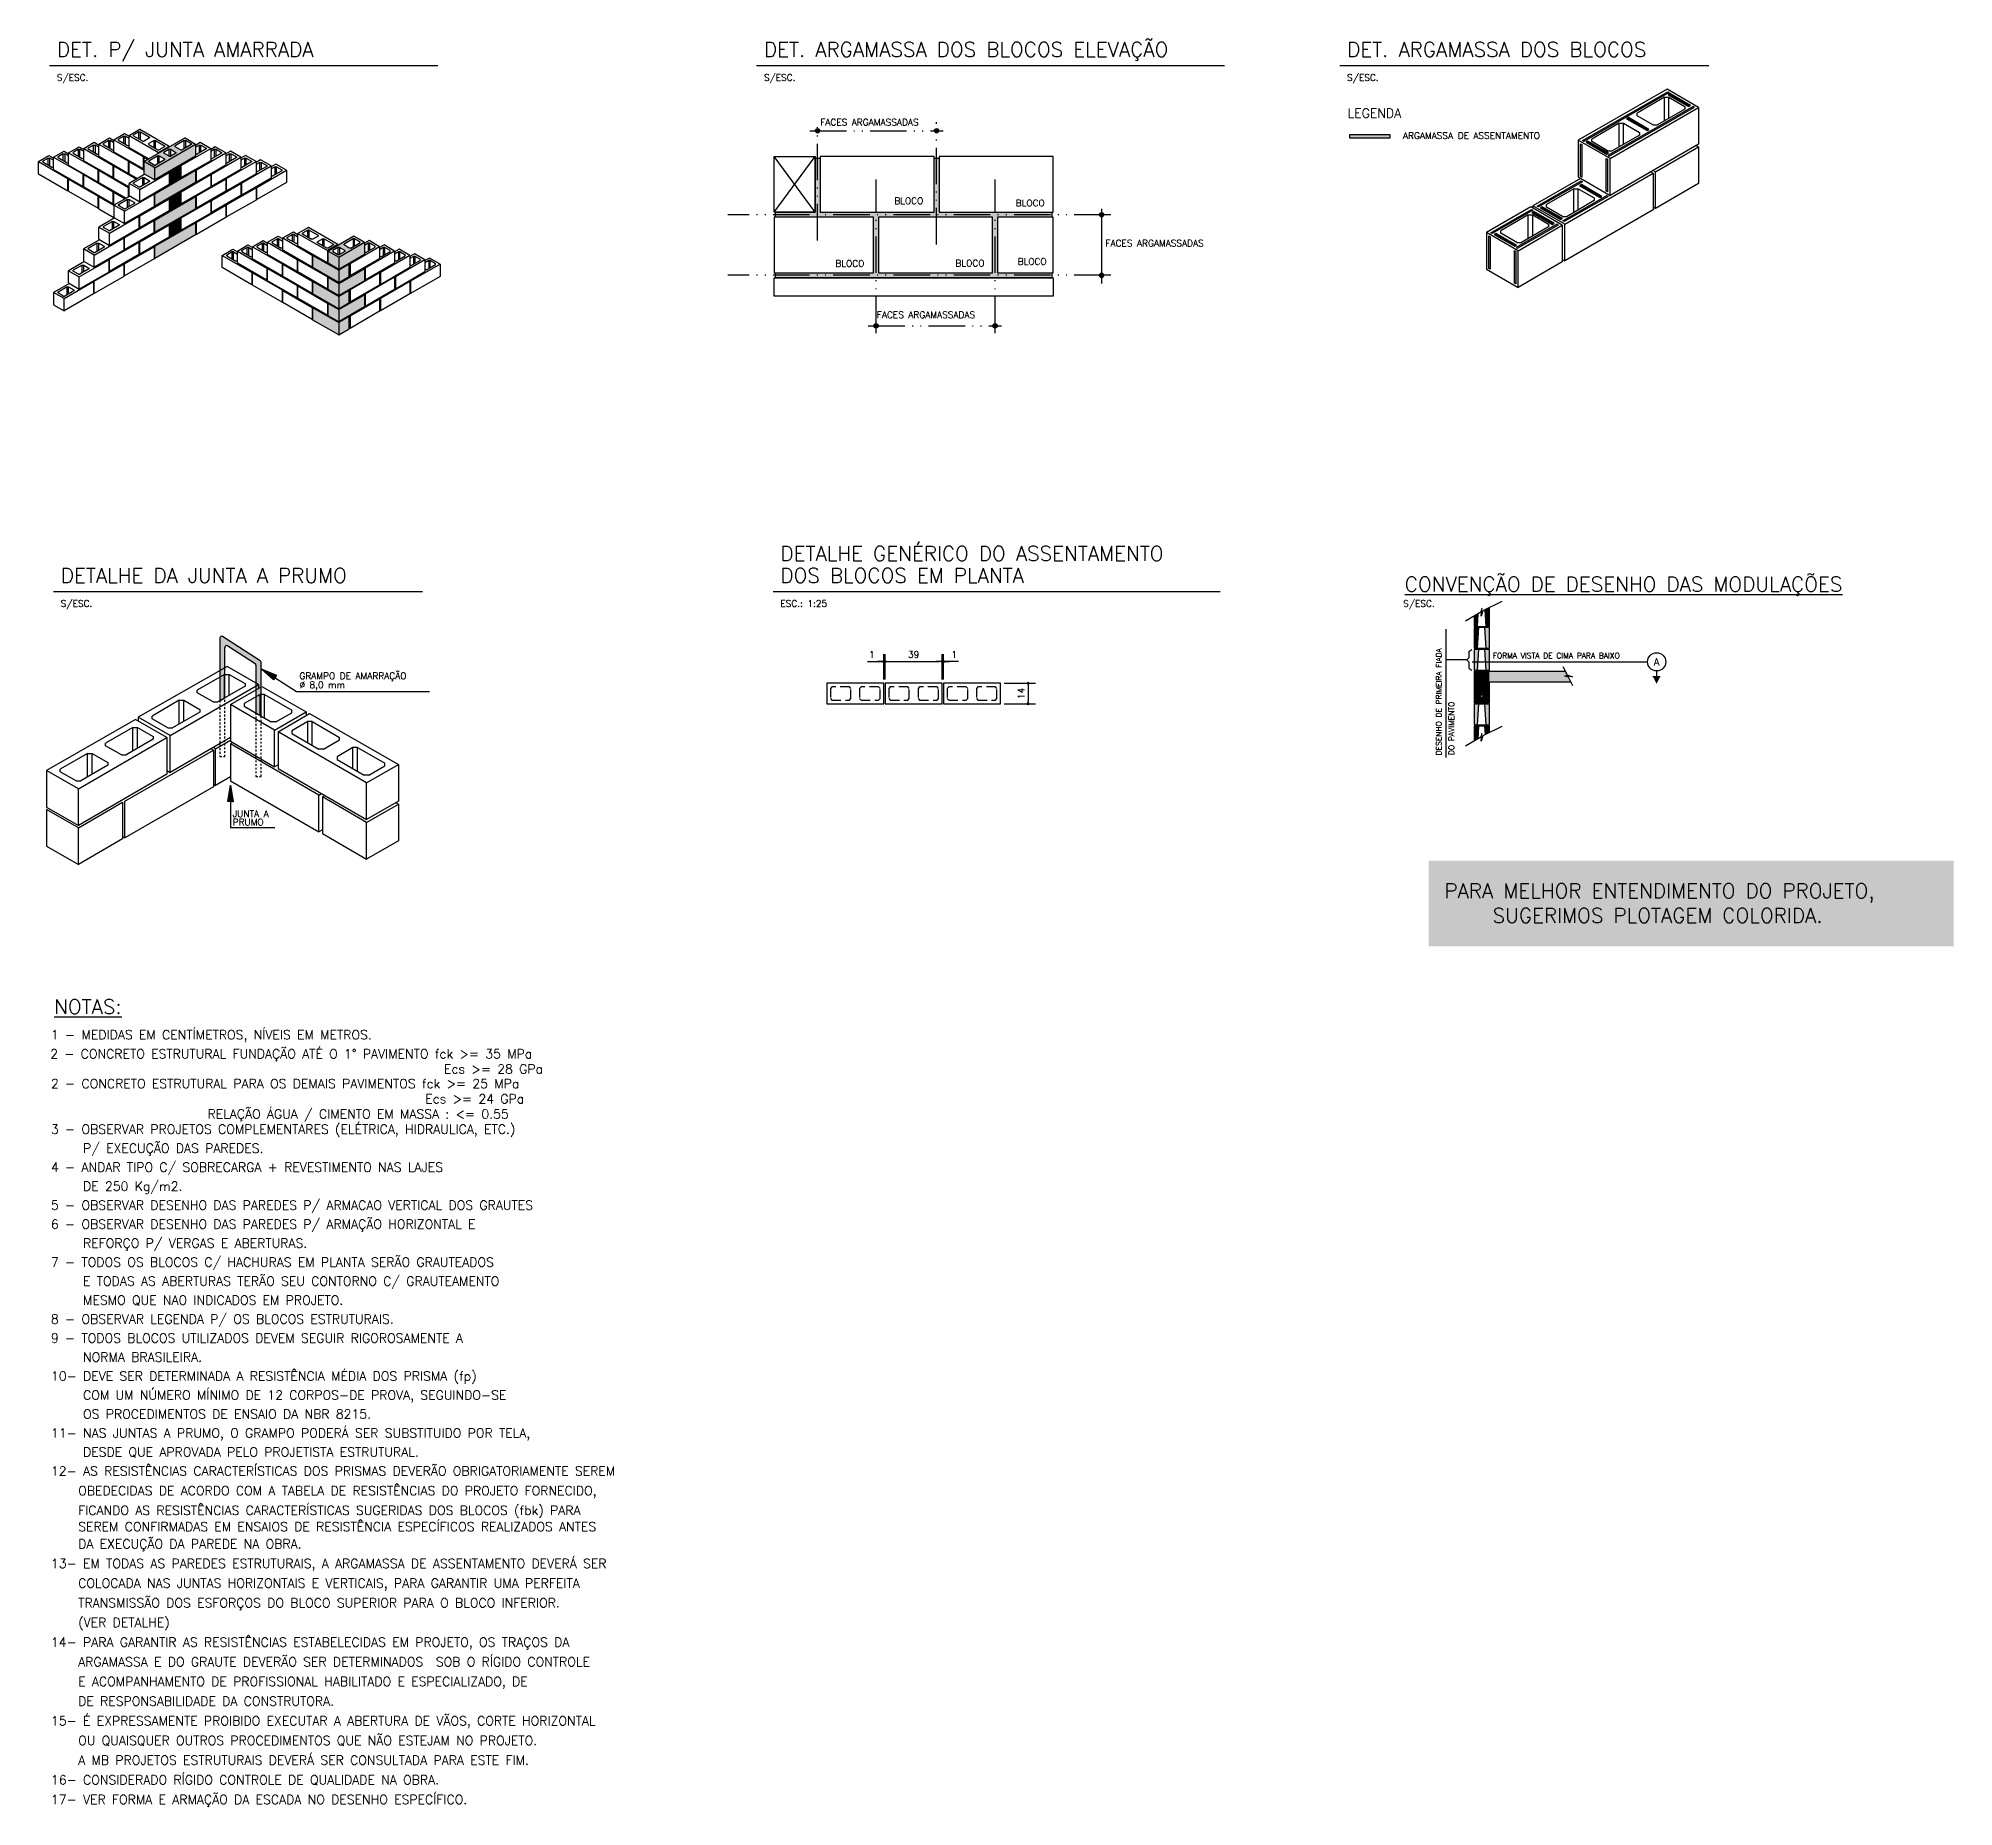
# Model space of a CAD drawing. Extents: x -14651 to 3404, y -4567 to 9231.
# Drawn here: x -14651 to -12028, y -3711 to -1290 of the extents above; entities that cross this region are included whole.
import ezdxf
from ezdxf.enums import TextEntityAlignment as Align

# ---------------------------------------------------------------- set-up
doc = ezdxf.new("R2010")
doc.units = 0
doc.header["$LTSCALE"] = 25
for name, pattern in [('ACAD_ISO04W100', [30, 24, -3, 0, -3]), ('DASHED2', [0.375, 0.25, -0.125]), ('ESTILO_TQS_0004', [3.3, 2, -0.4, 0.05, -0.4, 0.05, -0.4]), ('ESTILO_TQS_0005', [0.2, 0.1, -0.1])]:
    doc.linetypes.add(name, pattern=pattern)
for name, color, linetype in [('248', 100, 'Continuous'), ('249', 20, 'Continuous'), ('50', 1, 'Continuous'), ('BLOCOS', 2, 'Continuous'), ('Concreto1', 252, 'Continuous'), ('Concreto2', 254, 'Continuous'), ('COTA', 1, 'Continuous'), ('COTAS', 1, 'Continuous'), ('EIXOS', 1, 'ESTILO_TQS_0004'), ('H1', 251, 'Continuous'), ('H3', 253, 'Continuous'), ('H4', 254, 'Continuous'), ('H7', 1, 'Continuous'), ('Linha_fina', 1, 'Continuous'), ('Linha_media', 4, 'Continuous'), ('PENA_02', 2, 'Continuous'), ('Pena_1', 1, 'Continuous'), ('Pena_2', 2, 'Continuous'), ('PENA_3', 3, 'Continuous'), ('Pena_4', 4, 'Continuous'), ('PENA_6', 6, 'Continuous'), ('TEXTO', 3, 'Continuous')]:
    doc.layers.add(name, color=color, linetype=linetype)
doc.styles.add('COTA', font='romans.shx')
doc.styles.add('ROMANS', font='ROMANS')
doc.styles.add('Texto1', font='romans.shx', dxfattribs={"height": 9})
doc.styles.add('Texto2', font='romans.shx', dxfattribs={"height": 12.5})
doc.styles.add('Texto3', font='romans.shx', dxfattribs={"height": 20})
doc.dimstyles.new('forma', dxfattribs={"dimscale": 5, "dimtxt": 1.8, "dimasz": 0.8, "dimexe": 2, "dimexo": 1, "dimgap": 1, "dimtad": 1, "dimdec": 1, "dimzin": 9, "dimtxsty": 'COTA', "dimblk1": 'DOT', "dimblk2": 'DOT', "dimsah": 1, "dimcen": 0, "dimdle": 1, "dimclrd": 256, "dimclre": 256, "dimclrt": 2, "dimadec": 0, "dimazin": 0, "dimtfac": 1, "dimtdec": 0, "dimtmove": 0, "dimatfit": 3, "dimfxl": 1, "dimtolj": 1, "dimtzin": 0, "dimarcsym": 0})

msp = doc.modelspace()

# ---------------------------------------------------------------- texts
at = {"layer": 'PENA_02', "color": 2, "style": 'ROMANS'}
for s, p in [('DESENHO DE PRIMEIRA FIADA', (-12729.73, -2271.7)), ('DO PAVIMENTO', (-12712.4, -2271.35))]:
    msp.add_text(s, height=7.5, rotation=90, dxfattribs=at).set_placement(p)
msp.add_text('FORMA VISTA DE CIMA PARA BAIXO', height=7.5, dxfattribs=at).set_placement((-12659.52, -2138.96))
at = {"layer": 'TEXTO', "color": 4, "style": 'Texto3'}
for s, p in [('DET. P/ JUNTA AMARRADA', (-14625.49, -1315.27)), ('DET. ARGAMASSA DOS BLOCOS ELEVAÇÃO ', (-13657.39, -1315.27)), ('DET. ARGAMASSA DOS BLOCOS ', (-12858.98, -1315.27)), ('DETALHE GENÉRICO DO ASSENTAMENTO', (-13634.89, -2005.43)), ('DETALHE DA JUNTA A PRUMO', (-14620.17, -2035.43)), ('DOS BLOCOS EM PLANTA', (-13634.89, -2035.43)), ('%%UCONVENÇÃO DE DESENHO DAS MODULAÇÕES', (-12779.99, -2047.43)), ('PARA MELHOR ENTENDIMENTO DO PROJETO,', (-12725.72, -2467.25)), ('SUGERIMOS PLOTAGEM COLORIDA. ', (-12659.76, -2500.92)), ('%%UNOTAS:', (-14629.32, -2625.88))]:
    msp.add_text(s, height=20, dxfattribs=at).set_placement(p)
at = {"layer": 'TEXTO', "color": 2, "style": 'Texto1'}
for s, p in [('S/ESC.', (-14625.49, -1348.27)), ('S/ESC. ', (-13657.39, -1348.27)), ('S/ESC. ', (-12858.98, -1348.27)), ('FACES ARGAMASSADAS', (-13580.32, -1409.39)), ('ARGAMASSA DE ASSENTAMENTO', (-12782.44, -1427.78)), ('BLOCO', (-13478.95, -1517.19)), ('BLOCO', (-13312.71, -1520.02)), ('FACES ARGAMASSADAS', (-13189.82, -1575.06)), ('BLOCO', (-13559.62, -1602.78)), ('BLOCO', (-13395.14, -1602.4)), ('BLOCO', (-13310.05, -1600.12)), ('FACES ARGAMASSADAS', (-13502.85, -1673.01)), ('S/ESC. ', (-14620.17, -2068.43)), ('ESC.: 1:25 ', (-13634.89, -2068.43)), ('S/ESC.', (-12782.14, -2068.52)), ('GRAMPO DE AMARRAÇÃO', (-14293.47, -2167.42)), ('%%C 8,0 mm', (-14293.47, -2179.77)), ('JUNTA A', (-14384.76, -2356.19)), ('PRUMO', (-14384.76, -2367.61))]:
    msp.add_text(s, height=9, dxfattribs=at).set_placement(p)
at = {"layer": 'TEXTO', "color": 3, "style": 'Texto2'}
for s, p in [('LEGENDA', (-12858.26, -1398.76)), ('1 - MEDIDAS EM CENTÍMETROS, NÍVEIS EM METROS.', (-14633.58, -2660.54)), ('2 - CONCRETO ESTRUTURAL FUNDAÇÃO ATÉ O 1° PAVIMENTO fck >= 35 MPa', (-14634.66, -2686.69)), ('                       Ecs >= 28 GPa', (-14309.71, -2707.49)), ('2 - CONCRETO ESTRUTURAL PARA OS DEMAIS PAVIMENTOS fck >= 25 MPa', (-14633.58, -2727.5)), ('                       RELAÇÃO ÁGUA / CIMENTO EM MASSA : <= 0.55', (-14633.58, -2769.1)), ('                       Ecs >= 24 GPa', (-14335.44, -2748.3)), ('3 - OBSERVAR PROJETOS COMPLEMENTARES (ELÉTRICA, HIDRAULICA, ETC.)', (-14633.58, -2789.9)), ('   P/ EXECUÇÃO DAS PAREDES.', (-14617.58, -2815.9)), ('4 - ANDAR TIPO C/ SOBRECARGA + REVESTIMENTO NAS LAJES ', (-14633.58, -2841.9)), ('   DE 250 Kg/m2.', (-14617.58, -2867.9)), ('5 - OBSERVAR DESENHO DAS PAREDES P/ ARMACAO VERTICAL DOS GRAUTES', (-14633.58, -2893.9)), ('6 - OBSERVAR DESENHO DAS PAREDES P/ ARMAÇÃO HORIZONTAL E ', (-14633.58, -2919.9)), ('   REFORÇO P/ VERGAS E ABERTURAS.', (-14617.58, -2945.9)), ('7 - TODOS OS BLOCOS C/ HACHURAS EM PLANTA SERÃO GRAUTEADOS', (-14633.58, -2971.9)), ('   E TODAS AS ABERTURAS TERÃO SEU CONTORNO C/ GRAUTEAMENTO', (-14617.58, -2997.9)), ('   MESMO QUE NAO INDICADOS EM PROJETO.', (-14617.58, -3023.9)), ('8 - OBSERVAR LEGENDA P/ OS BLOCOS ESTRUTURAIS.', (-14633.58, -3049.9)), ('9 - TODOS BLOCOS UTILIZADOS DEVEM SEGUIR RIGOROSAMENTE A ', (-14633.58, -3075.9)), ('   NORMA BRASILEIRA. ', (-14617.58, -3101.9)), ('10- DEVE SER DETERMINADA A RESISTÊNCIA MÉDIA DOS PRISMA (fp) ', (-14633.58, -3127.9)), ('   COM UM NÚMERO MÍNIMO DE 12 CORPOS-DE PROVA, SEGUINDO-SE ', (-14617.58, -3153.9)), ('   OS PROCEDIMENTOS DE ENSAIO DA NBR 8215.', (-14617.58, -3179.9)), ('11- NAS JUNTAS A PRUMO, O GRAMPO PODERÁ SER SUBSTITUIDO POR TELA,', (-14633.58, -3205.9)), ('   DESDE QUE APROVADA PELO PROJETISTA ESTRUTURAL.', (-14617.58, -3231.9)), ('12- AS RESISTÊNCIAS CARACTERÍSTICAS DOS PRISMAS DEVERÃO OBRIGATORIAMENTE SEREM', (-14633.58, -3257.9)), ('    OBEDECIDAS DE ACORDO COM A TABELA DE RESISTÊNCIAS DO PROJETO FORNECIDO,', (-14633.58, -3284.83)), ('    FICANDO AS RESISTÊNCIAS CARACTERÍSTICAS SUGERIDAS DOS BLOCOS (fbk) PARA', (-14633.58, -3311.76)), ('    SEREM CONFIRMADAS EM ENSAIOS DE RESISTÊNCIA ESPECÍFICOS REALIZADOS ANTES', (-14633.58, -3333.99)), ('    DA EXECUÇÃO DA PAREDE NA OBRA.', (-14633.58, -3357.61)), ('13- EM TODAS AS PAREDES ESTRUTURAIS, A ARGAMASSA DE ASSENTAMENTO DEVERÁ SER', (-14633.58, -3384.48)), ('    COLOCADA NAS JUNTAS HORIZONTAIS E VERTICAIS, PARA GARANTIR UMA PERFEITA', (-14633.58, -3411.41)), ('    TRANSMISSÃO DOS ESFORÇOS DO BLOCO SUPERIOR PARA O BLOCO INFERIOR.', (-14633.58, -3438.34)), ('    (VER DETALHE)', (-14633.58, -3465.27)), ('14- PARA GARANTIR AS RESISTÊNCIAS ESTABELECIDAS EM PROJETO, OS TRAÇOS DA ', (-14633.58, -3492.2)), ('    ARGAMASSA E DO GRAUTE DEVERÃO SER DETERMINADOS  SOB O RÍGIDO CONTROLE', (-14633.58, -3519.13)), ('    E ACOMPANHAMENTO DE PROFISSIONAL HABILITADO E ESPECIALIZADO, DE ', (-14633.58, -3546.05)), ('    DE RESPONSABILIDADE DA CONSTRUTORA.', (-14633.58, -3572.98)), ('15- É EXPRESSAMENTE PROIBIDO EXECUTAR A ABERTURA DE VÃOS, CORTE HORIZONTAL', (-14633.58, -3599.91)), ('    OU QUAISQUER OUTROS PROCEDIMENTOS QUE NÃO ESTEJAM NO PROJETO. ', (-14633.58, -3626.84)), ('    A MB PROJETOS ESTRUTURAIS DEVERÁ SER CONSULTADA PARA ESTE FIM. ', (-14633.58, -3653.77)), ('16- CONSIDERADO RÍGIDO CONTROLE DE QUALIDADE NA OBRA.', (-14633.58, -3680.7)), ('17- VER FORMA E ARMAÇÃO DA ESCADA NO DESENHO ESPECÍFICO.', (-14633.58, -3707.63))]:
    msp.add_text(s, height=12.5, dxfattribs=at).set_placement(p)

# ---------------------------------------------------------------- blocks, each defined once
blk = doc.blocks.new('A$C6FBD5A6D')
at = {"layer": '248'}
for points in [[(194.7, 198.5), (180.2, 190.1), (180.2, 173.3), (194.7, 181.7)], [(194.7, 145.9), (194.7, 162.6), (180.2, 154.3), (180.2, 137.5)], [(194.7, 126.7), (180.2, 118.4), (180.2, 101.7), (194.7, 110)]]:
    blk.add_hatch(color=256, dxfattribs=at).paths.add_polyline_path(points)
at = {"layer": '249'}
h = blk.add_hatch(color=256, dxfattribs=at)
h.paths.add_polyline_path([(215.3, 211.6), (215.3, 228.3), (159.5, 196), (159.5, 179.4)])
h.paths.add_polyline_path([(215.3, 228.3), (200.9, 236.7), (145, 204.4), (159.5, 196)])
h.paths.add_polyline_path([(172.9, 206.8), (160.5, 199.7), (158.5, 199.7), (151.2, 203.9), (151.2, 205.1), (163.6, 212.2), (165.7, 212.2), (172.9, 208.1)], flags=16)
h.paths.add_polyline_path([(171.9, 215.8), (171.9, 217), (179.1, 221.2), (181.3, 221.2), (188.5, 217), (188.5, 215.8), (181.3, 211.6), (179.1, 211.6)], flags=16)
h.paths.add_polyline_path([(187.4, 226), (199.8, 233.2), (201.9, 233.2), (209.2, 229), (209.2, 227.8), (196.8, 220.6), (194.7, 220.6), (187.4, 224.8)], flags=16)
h.paths.add_polyline_path([(159.5, 196), (145, 204.4), (145, 187.7), (159.5, 179.4)])
for points in [[(159.5, 160.2), (159.5, 143.5), (215.3, 175.8), (215.3, 192.5)], [(215.3, 139.9), (215.3, 156.6), (159.5, 124.4), (159.5, 107.6)], [(215.3, 104), (215.3, 120.7), (159.5, 88.4), (159.5, 71.8)]]:
    blk.add_hatch(color=256, dxfattribs=at).paths.add_polyline_path(points)
at = {"layer": 'BLOCOS', "color": 0}
for p, q in [((117.1, 239.1), (117.1, 239.1)), ((137.7, 245.1), (137.7, 245.1)), ((137.8, 245.1), (137.8, 245.1)), ((34.3, 215.2), (34.3, 215.2)), ((54.9, 221.2), (54.9, 221.2)), ((55, 221.2), (55, 221.2)), ((75.7, 227.1), (75.7, 227.1)), ((80.9, 214.6), (80.9, 214.6)), ((96.4, 233.2), (96.4, 233.2)), ((96.4, 233.2), (96.4, 233.2)), ((101.6, 220.6), (101.6, 220.6)), ((122.3, 226.6), (122.3, 226.6)), ((143, 232.5), (143, 232.5)), ((158.5, 233.2), (158.5, 233.2)), ((163.6, 212.2), (163.6, 212.2)), ((163.7, 220.6), (163.7, 220.6)), ((163.7, 212.2), (163.7, 212.2)), ((179.1, 221.2), (179.1, 221.2)), ((179.2, 221.2), (179.2, 221.2)), ((179.2, 211.6), (179.2, 211.6)), ((194.8, 220.6), (194.8, 220.6)), ((199.8, 233.2), (199.8, 233.2)), ((199.9, 233.2), (199.9, 233.2)), ((220.6, 227.1), (220.6, 227.1)), ((220.6, 227.1), (220.6, 227.1)), ((241.4, 221.2), (241.4, 221.2)), ((256.8, 216.4), (256.8, 216.4)), ((262, 215.2), (262, 215.2)), ((277.5, 210.4), (277.5, 210.4)), ((13.5, 209.3), (13.5, 209.3)), ((13.6, 209.3), (13.6, 209.3)), ((18.8, 196.7), (18.8, 196.7)), ((39.5, 202.7), (39.5, 202.7)), ((60.2, 208.6), (60.2, 208.6)), ((158.5, 199.7), (158.5, 199.7)), ((194.7, 198.5), (194.7, 198.5)), ((282.8, 209.3), (282.8, 209.3)), ((298.3, 204.4), (298.3, 204.4)), ((303.5, 203.2), (303.5, 203.2)), ((318.9, 198.5), (318.9, 198.5)), ((324.1, 197.3), (324.1, 197.3)), ((124.3, 157.8), (124.3, 157.8)), ((137.8, 169.8), (137.8, 169.8)), ((142.9, 182.4), (142.9, 182.4)), ((143, 182.4), (143, 182.4)), ((194.7, 162.6), (194.7, 162.6)), ((256.8, 180.5), (256.8, 180.5)), ((298.2, 168.6), (298.2, 168.6)), ((117.1, 139.9), (117.1, 139.9)), ((122.2, 152.5), (122.2, 152.5)), ((122.3, 152.5), (122.3, 152.5)), ((256.8, 144.7), (256.8, 144.7)), ((96.4, 110), (96.4, 110)), ((101.5, 122.5), (101.5, 122.5)), ((101.6, 122.5), (101.6, 122.5)), ((194.7, 126.7), (194.7, 126.7)), ((75.7, 80.1), (75.7, 80.1)), ((80.9, 92.6), (80.9, 92.6)), ((60.1, 62.8), (60.1, 62.8)), ((60.2, 62.8), (60.2, 62.8)), ((39.5, 32.9), (39.5, 32.9)), ((55, 50.2), (55, 50.2)), ((34.3, 20.3), (34.3, 20.3))]:
    blk.add_line(p, q, dxfattribs=at)
for points in [[(82.8, 228.3), (97.4, 236.7), (97.4, 236.7), (103.6, 233.2), (103.6, 233.2)], [(97.3, 236.7), (97.5, 236.7), (97.5, 236.7)], [(103.6, 234.3), (118, 242.7), (118, 242.7), (124.3, 239.1), (124.3, 239.1)], [(117, 229.6), (117, 239.1), (117, 239.1), (109.8, 235)], [(116.9, 239.1), (119.1, 239.1)], [(118, 242.7), (118.1, 242.7), (118.1, 242.7)], [(119.1, 239.1), (119.1, 228.4), (119.1, 228.4)], [(124.3, 236.1), (119.1, 239.1), (119.1, 239.1)], [(119.1, 239.1), (119.1, 239.1)], [(124.2, 240.3), (124.4, 240.3), (124.4, 240.3)], [(124.3, 240.3), (138.8, 248.7), (138.8, 248.7), (179.1, 225.4), (179.1, 225.4)], [(124.3, 223.6), (124.3, 240.3), (124.3, 240.3), (164.6, 217), (164.6, 217)], [(130.4, 240.9), (130.5, 240.9), (130.5, 240.9)], [(130.4, 239.7), (130.5, 239.7), (130.5, 239.7)], [(137.7, 235.4), (137.7, 245.1), (130.5, 240.9)], [(130.5, 239.7), (130.5, 240.9), (130.5, 240.9)], [(130.5, 239.7), (130.5, 239.7), (142.9, 232.5), (142.9, 232.5)], [(137.7, 245.1), (139.9, 245.1)], [(138.7, 248.7), (138.8, 248.7), (138.8, 248.7)], [(139.8, 234.3), (139.8, 245.1), (139.8, 245.1)], [(139.8, 245.1), (152.2, 237.9), (152.2, 237.9)], [(139.9, 245.1), (139.9, 245.1)], [(200.9, 236.7), (145, 204.4), (145, 204.4)], [(152.2, 236.7), (145, 232.5), (145, 232.5)], [(152.1, 237.9), (152.3, 237.9), (152.3, 237.9)], [(152.1, 236.7), (152.3, 236.7), (152.3, 236.7)], [(152.2, 237.9), (152.2, 236.7), (152.2, 236.7)], [(200.9, 236.7), (215.3, 228.3), (215.3, 228.3), (215.3, 211.6), (215.3, 211.6), (159.5, 179.4), (159.5, 179.4), (159.5, 196), (159.5, 196), (215.3, 228.3)], [(200.8, 236.7), (201, 236.7), (201, 236.7)], [(0.1, 204.4), (14.6, 212.8), (14.6, 212.8), (20.7, 209.2), (20.7, 209.2)], [(14.5, 212.8), (14.6, 212.8), (14.6, 212.8)], [(20.6, 210.4), (20.8, 210.4), (20.8, 210.4)], [(20.7, 210.4), (35.3, 218.8), (35.3, 218.8), (41.5, 215.2), (41.5, 215.2)], [(20.7, 193.7), (20.7, 210.4), (20.7, 210.4), (61.2, 187.1), (61.2, 187.1)], [(26.9, 211), (27.1, 211), (27.1, 211)], [(26.9, 209.8), (27.1, 209.8), (27.1, 209.8)], [(34.2, 205.7), (34.2, 215.2), (34.2, 215.2), (27, 211)], [(27, 209.8), (27, 211), (27, 211)], [(27, 209.8), (27, 209.8), (39.4, 202.7), (39.4, 202.7)], [(34.1, 215.2), (36.4, 215.2)], [(35.2, 218.8), (35.4, 218.8), (35.4, 218.8)], [(36.3, 215.2), (36.3, 204.4), (36.3, 204.4)], [(41.5, 212.3), (36.3, 215.2), (36.3, 215.2)], [(36.4, 215.2), (36.4, 215.2)], [(41.4, 216.4), (41.5, 216.4), (41.5, 216.4)], [(41.5, 216.4), (55.9, 224.8), (55.9, 224.8), (62.2, 221.1), (62.2, 221.1)], [(41.5, 199.7), (41.5, 216.4), (41.5, 216.4), (81.8, 193.1), (81.8, 193.1)], [(47.6, 217), (47.8, 217), (47.8, 217)], [(47.6, 215.8), (47.8, 215.8), (47.8, 215.8)], [(54.9, 211.6), (54.9, 221.2), (47.7, 217)], [(47.7, 215.8), (47.7, 217), (47.7, 217)], [(47.7, 215.8), (47.7, 215.8), (60.1, 208.6), (60.1, 208.6)], [(54.8, 221.2), (57, 221.2)], [(55.9, 224.8), (56, 224.8), (56, 224.8)], [(57, 210.4), (57, 221.2)], [(62.2, 218.1), (57, 221.2), (57, 221.2)], [(57, 221.2), (57, 221.2)], [(62.1, 222.4), (62.3, 222.4), (62.3, 222.4)], [(62.2, 222.4), (76.7, 230.8), (76.7, 230.8), (82.8, 227.1), (82.8, 227.1)], [(62.2, 205.6), (62.2, 222.4), (62.2, 222.4), (102.5, 199.1), (102.5, 199.1)], [(68.3, 222.9), (68.4, 222.9), (68.4, 222.9)], [(68.3, 221.8), (68.4, 221.8), (68.4, 221.8)], [(75.6, 217.6), (75.6, 227.1), (75.6, 227.1), (68.4, 222.9)], [(68.4, 221.8), (68.4, 222.9), (68.4, 222.9)], [(68.4, 221.8), (68.4, 221.8), (80.8, 214.6), (80.8, 214.6)], [(75.6, 227.1), (77.8, 227.1)], [(76.6, 230.8), (76.7, 230.8), (76.7, 230.8)], [(77.7, 227.1), (77.7, 216.4), (77.7, 216.4)], [(82.8, 224.2), (77.7, 227.1), (77.7, 227.1)], [(77.8, 227.1), (77.8, 227.1)], [(80.7, 214.6), (82.8, 214.6)], [(82.8, 211.6), (82.8, 228.3), (82.8, 228.3), (123.3, 205.1), (123.3, 205.1)], [(82.8, 228.3), (82.9, 228.3), (82.9, 228.3)], [(82.8, 214.6), (82.8, 214.6)], [(82.8, 211.6), (123.3, 188.3), (123.3, 188.3)], [(82.8, 211.6), (82.9, 211.6), (82.9, 211.6)], [(89, 229), (89.2, 229), (89.2, 229)], [(89, 227.8), (89.2, 227.8), (89.2, 227.8)], [(96.4, 223.5), (96.4, 233.2), (89.1, 229)], [(89.1, 227.8), (89.1, 229), (89.1, 229)], [(89.1, 227.8), (89.1, 227.8), (101.5, 220.6), (101.5, 220.6)], [(96.3, 233.2), (98.5, 233.2)], [(98.4, 222.3), (98.4, 233.2)], [(103.6, 230.1), (98.4, 233.2), (98.4, 233.2)], [(98.5, 233.2), (98.5, 233.2)], [(101.4, 220.6), (103.6, 220.6)], [(103.5, 234.3), (103.6, 234.3), (103.6, 234.3)], [(103.5, 217.6), (103.6, 217.6), (103.6, 217.6)], [(103.6, 217.6), (103.6, 234.3), (103.6, 234.3), (144, 211), (144, 211)], [(103.6, 220.6), (103.6, 220.6)], [(103.6, 217.6), (144, 194.3), (144, 194.3)], [(109.7, 235), (109.9, 235), (109.9, 235)], [(109.7, 233.7), (109.9, 233.7), (109.9, 233.7)], [(109.8, 233.7), (109.8, 235), (109.8, 235)], [(109.8, 233.7), (109.8, 233.7), (122.2, 226.6), (122.2, 226.6)], [(122.2, 226.6), (124.3, 226.6)], [(124.2, 223.6), (124.4, 223.6), (124.4, 223.6)], [(124.3, 226.6), (124.3, 226.6)], [(124.3, 223.6), (151.3, 208), (151.3, 208)], [(142.8, 232.5), (145.1, 232.5)], [(143.9, 211), (144.1, 211), (144.1, 211)], [(145, 194.9), (144, 194.3), (144, 211), (145, 211.6), (145, 211.6)], [(144.9, 210.4), (145.1, 210.4), (145.1, 210.4)], [(146, 211), (145, 210.4), (145, 210.4)], [(145, 210.4), (150.2, 207.4), (150.2, 207.4)], [(145, 187.7), (145, 187.7), (145, 210.4)], [(145.1, 232.5), (145.1, 232.5)], [(151.1, 229), (151.3, 229), (151.3, 229)], [(151.1, 227.8), (151.3, 227.8), (151.3, 227.8)], [(158.5, 223.5), (158.5, 233.2), (158.5, 233.2), (151.2, 229)], [(151.2, 227.8), (151.2, 229), (151.2, 229)], [(151.2, 227.8), (151.2, 227.8), (163.6, 220.6), (163.6, 220.6)], [(163.6, 201.4), (163.6, 212.2), (151.2, 205.1)], [(158.4, 233.2), (160.6, 233.2)], [(160.5, 222.3), (160.5, 222.3), (160.5, 233.2), (160.5, 233.2)], [(160.5, 233.2), (172.9, 226), (172.9, 226)], [(160.6, 233.2), (160.6, 233.2)], [(163.5, 220.6), (165.7, 220.6)], [(163.5, 212.2), (165.7, 212.2)], [(164.6, 215.7), (164.6, 217), (179.1, 225.4)], [(164.6, 217), (164.7, 217), (164.7, 217)], [(172.9, 224.8), (165.7, 220.6), (165.7, 220.6)], [(165.7, 220.6), (165.7, 220.6)], [(165.7, 202.6), (165.7, 212.2), (165.7, 212.2)], [(165.7, 212.2), (172.9, 208.1), (172.9, 208.1)], [(165.7, 212.2), (165.7, 212.2)], [(171.8, 217), (172, 217), (172, 217)], [(171.8, 215.8), (172, 215.8), (172, 215.8)], [(179.1, 211.6), (179.1, 221.2), (171.9, 217)], [(171.9, 215.8), (171.9, 217), (171.9, 217)], [(179.1, 211.6), (171.9, 215.8), (171.9, 215.8)], [(172.9, 226), (172.9, 224.8), (172.9, 224.8)], [(172.9, 226), (173, 226), (173, 226)], [(172.9, 224.8), (173, 224.8), (173, 224.8)], [(179, 225.4), (179.2, 225.4), (179.2, 225.4)], [(179, 221.2), (181.3, 221.2)], [(179, 211.6), (181.3, 211.6)], [(179.1, 224.1), (179.1, 225.4)], [(179.1, 211.6), (179.1, 211.6)], [(181.3, 211.6), (181.3, 221.2), (181.3, 221.2)], [(181.3, 221.2), (188.5, 217), (188.5, 217)], [(181.3, 221.2), (181.3, 221.2)], [(188.5, 215.8), (181.3, 211.6), (181.3, 211.6)], [(181.3, 211.6), (181.3, 211.6)], [(187.3, 226), (187.5, 226), (187.5, 226)], [(187.3, 224.8), (187.5, 224.8), (187.5, 224.8)], [(199.8, 222.3), (199.8, 233.2), (187.4, 226)], [(187.4, 224.8), (187.4, 226), (187.4, 226)], [(194.7, 220.6), (187.4, 224.8), (187.4, 224.8)], [(188.4, 217), (188.5, 217), (188.5, 217)], [(188.4, 215.8), (188.5, 215.8), (188.5, 215.8)], [(188.5, 217), (188.5, 215.8), (188.5, 215.8)], [(194.6, 220.6), (196.8, 220.6)], [(194.7, 220.6), (194.7, 220.6)], [(215.3, 227.1), (221.6, 230.8), (221.6, 230.8), (236.1, 222.4), (236.1, 222.4), (236.1, 205.6), (236.1, 205.6), (195.7, 182.4), (195.7, 182.4), (195.7, 199.1), (195.7, 199.1), (236.1, 222.4)], [(209.2, 227.8), (196.8, 220.6), (196.8, 220.6)], [(196.8, 220.6), (196.8, 220.6)], [(199.8, 233.2), (202, 233.2)], [(201.9, 223.5), (201.9, 233.2), (201.9, 233.2)], [(201.9, 233.2), (209.2, 229), (209.2, 229)], [(202, 233.2), (202, 233.2)], [(209.1, 229), (209.3, 229), (209.3, 229)], [(209.1, 227.8), (209.3, 227.8), (209.3, 227.8)], [(209.2, 229), (209.2, 227.8), (209.2, 227.8)], [(215.3, 228.3), (215.4, 228.3), (215.4, 228.3)], [(220.6, 216.4), (220.6, 227.1), (215.3, 224.1), (215.3, 224.1)], [(215.3, 214.6), (215.3, 214.6), (217.6, 214.6)], [(215.3, 211.6), (215.4, 211.6), (215.4, 211.6)], [(215.4, 214.6), (215.4, 214.6)], [(229.9, 221.8), (217.5, 214.6), (217.5, 214.6)], [(217.6, 214.6), (217.6, 214.6)], [(220.5, 227.1), (222.7, 227.1)], [(221.5, 230.8), (221.7, 230.8), (221.7, 230.8)], [(222.6, 217.6), (222.6, 227.1), (222.6, 227.1)], [(222.6, 227.1), (229.9, 222.9), (229.9, 222.9)], [(222.7, 227.1), (222.7, 227.1)], [(229.8, 222.9), (230, 222.9), (230, 222.9)], [(229.8, 221.8), (230, 221.8), (230, 221.8)], [(229.9, 222.9), (229.9, 221.8), (229.9, 221.8)], [(236, 222.4), (236.2, 222.4), (236.2, 222.4)], [(256.8, 216.4), (242.3, 224.8), (242.3, 224.8), (236.1, 221.1), (236.1, 221.1)], [(241.3, 221.2), (236.1, 218.1), (236.1, 218.1)], [(250.6, 215.8), (238.1, 208.6), (238.1, 208.6)], [(241.2, 221.2), (243.4, 221.2)], [(241.3, 210.4), (241.3, 210.4), (241.3, 221.2), (241.3, 221.2)], [(242.2, 224.8), (242.4, 224.8), (242.4, 224.8)], [(243.4, 211.6), (243.4, 221.2), (243.4, 221.2), (250.6, 217)], [(243.4, 221.2), (243.4, 221.2)], [(250.5, 217), (250.6, 217), (250.6, 217)], [(250.5, 215.8), (250.6, 215.8), (250.6, 215.8)], [(250.6, 217), (250.6, 217)], [(250.6, 217), (250.6, 215.8), (250.6, 215.8)], [(256.7, 216.4), (256.9, 216.4), (256.9, 216.4)], [(277.5, 210.4), (263, 218.8), (263, 218.8), (256.8, 215.2), (256.8, 215.2)], [(261.9, 215.2), (256.8, 212.3), (256.8, 212.3)], [(271.3, 209.8), (258.9, 202.7), (258.9, 202.7)], [(261.9, 204.4), (261.9, 204.4), (261.9, 215.2), (261.9, 215.2)], [(261.9, 215.2), (264.1, 215.2)], [(262.9, 218.8), (263.1, 218.8), (263.1, 218.8)], [(264, 205.6), (264, 215.2), (264, 215.2), (271.3, 211)], [(264.1, 215.2), (264.1, 215.2)], [(271.2, 211), (271.4, 211), (271.4, 211)], [(271.2, 209.8), (271.4, 209.8), (271.4, 209.8)], [(271.3, 211), (271.3, 211)], [(271.3, 211), (271.3, 209.8), (271.3, 209.8)], [(298.3, 204.4), (283.7, 212.8), (283.7, 212.8), (277.5, 209.3), (277.5, 209.3)], [(277.5, 210.4), (277.6, 210.4), (277.6, 210.4)], [(283.6, 212.8), (283.8, 212.8), (283.8, 212.8)], [(0, 204.4), (0.2, 204.4), (0.2, 204.4)], [(0, 187.7), (0.2, 187.7), (0.2, 187.7)], [(0.1, 187.7), (0.1, 204.4), (0.1, 204.4), (40.4, 181.2), (40.4, 181.2)], [(0.1, 187.7), (40.4, 164.4), (40.4, 164.4)], [(6.2, 205.1), (6.3, 205.1), (6.3, 205.1)], [(6.2, 203.9), (6.3, 203.9), (6.3, 203.9)], [(13.5, 199.6), (13.5, 209.3), (6.3, 205.1)], [(6.3, 203.9), (6.3, 205.1), (6.3, 205.1)], [(6.3, 203.9), (6.3, 203.9), (18.7, 196.7), (18.7, 196.7)], [(13.4, 209.3), (15.7, 209.3)], [(15.6, 198.4), (15.6, 209.3)], [(20.7, 206.3), (15.6, 209.3), (15.6, 209.3)], [(15.7, 209.3), (15.7, 209.3)], [(18.6, 196.7), (20.7, 196.7)], [(20.6, 193.7), (20.8, 193.7), (20.8, 193.7)], [(20.7, 196.7), (20.7, 196.7)], [(20.7, 193.7), (61.2, 170.4), (61.2, 170.4)], [(39.3, 202.7), (41.5, 202.7)], [(41.4, 199.7), (41.5, 199.7), (41.5, 199.7)], [(41.5, 202.7), (41.5, 202.7)], [(41.5, 199.7), (81.8, 176.3), (81.8, 176.3)], [(60, 208.6), (62.2, 208.6)], [(61.1, 187.1), (61.2, 187.1), (61.2, 187.1)], [(62.2, 171), (61.2, 170.4), (61.2, 187.1), (62.2, 187.7), (62.2, 187.7)], [(62.1, 205.6), (62.3, 205.6), (62.3, 205.6)], [(62.1, 186.6), (62.3, 186.6), (62.3, 186.6)], [(62.2, 208.6), (62.2, 208.6)], [(62.2, 205.6), (102.5, 182.4), (102.5, 182.4)], [(63.2, 187.1), (62.2, 186.6), (62.2, 186.6)], [(62.2, 169.8), (62.2, 186.6), (102.5, 163.2), (102.5, 163.2)], [(81.7, 193.1), (81.9, 193.1), (81.9, 193.1)], [(82.8, 176.9), (81.8, 176.3), (81.8, 193.1), (82.9, 193.7), (82.9, 193.7)], [(83.9, 193.1), (82.8, 192.5), (82.8, 192.5)], [(82.8, 175.8), (82.8, 192.5), (123.3, 169.1), (123.3, 169.1)], [(82.8, 192.5), (82.9, 192.5), (82.9, 192.5)], [(103.6, 182.9), (102.5, 182.4), (102.5, 199.1), (103.6, 199.6), (103.6, 199.6)], [(102.5, 199.1), (102.6, 199.1), (102.6, 199.1)], [(103.5, 198.5), (103.6, 198.5), (103.6, 198.5)], [(104.7, 199.1), (103.6, 198.5), (103.6, 198.5)], [(103.6, 181.7), (103.6, 198.5), (134.7, 180.5), (134.7, 180.5)], [(123.2, 205.1), (123.3, 205.1), (123.3, 205.1)], [(123.2, 188.3), (123.3, 188.3), (123.3, 188.3)], [(124.3, 188.8), (123.3, 188.3), (123.3, 205.1), (124.3, 205.6), (124.3, 205.6)], [(124.2, 204.4), (124.4, 204.4), (124.4, 204.4)], [(124.2, 187.7), (124.4, 187.7), (124.4, 187.7)], [(125.4, 205.1), (124.3, 204.4), (124.3, 204.4)], [(124.3, 187.7), (124.3, 204.4), (145, 192.5), (145, 192.5)], [(124.3, 187.7), (135.7, 181.1), (135.7, 181.1)], [(146, 187.1), (124.3, 174.5), (124.3, 174.5)], [(178.2, 190), (179.1, 189.5), (179.1, 189.5), (179.1, 172.8), (179.1, 172.8), (138.8, 149.4), (138.8, 149.4), (138.8, 166.2), (138.8, 166.2), (179.1, 189.5)], [(143.9, 194.3), (144.1, 194.3), (144.1, 194.3)], [(144.9, 204.4), (145.1, 204.4), (145.1, 204.4)], [(144.9, 193.7), (145, 193.7), (145, 193.7)], [(144.9, 187.7), (145.1, 187.7), (145.1, 187.7)], [(159.5, 196), (145, 204.4)], [(145, 187.7), (159.5, 179.4)], [(151.1, 205.1), (151.3, 205.1), (151.3, 205.1)], [(151.1, 203.9), (151.3, 203.9), (151.3, 203.9)], [(151.2, 203.9), (151.2, 205.1), (151.2, 205.1)], [(158.5, 199.7), (151.2, 203.9), (151.2, 203.9)], [(158.4, 199.7), (160.6, 199.7)], [(158.5, 199.7), (158.5, 199.7)], [(159.4, 196), (159.6, 196), (159.6, 196)], [(214.4, 193), (215.3, 192.5), (215.3, 192.5), (215.3, 175.8), (215.3, 175.8), (159.5, 143.5), (159.5, 143.5), (159.5, 160.2), (159.5, 160.2), (215.3, 192.5)], [(172.9, 206.8), (160.5, 199.7), (160.5, 199.7)], [(160.6, 199.7), (160.6, 199.7)], [(172.9, 208.1), (172.9, 206.8), (172.9, 206.8)], [(172.9, 208.1), (173, 208.1), (173, 208.1)], [(172.9, 206.8), (173, 206.8), (173, 206.8)], [(179, 189.5), (179.2, 189.5), (179.2, 189.5)], [(180.2, 190.1), (179.2, 190.7), (179.2, 190.7)], [(180.1, 190.1), (180.3, 190.1), (180.3, 190.1)], [(194.7, 198.5), (193.7, 199.1), (193.7, 199.1)], [(194.6, 198.5), (194.8, 198.5), (194.8, 198.5)], [(195.7, 199.1), (194.7, 199.7), (194.7, 199.7)], [(195.6, 199.1), (195.8, 199.1), (195.8, 199.1)], [(235, 187.1), (236.1, 186.6), (236.1, 186.6), (236.1, 169.8), (236.1, 169.8), (195.7, 146.4), (195.7, 146.4), (195.7, 163.2), (195.7, 163.2), (236.1, 186.6)], [(215.3, 192.5), (215.4, 192.5), (215.4, 192.5)], [(216.4, 193.1), (215.4, 193.7), (215.4, 193.7)], [(216.3, 193.1), (216.5, 193.1), (216.5, 193.1)], [(236, 205.6), (236.2, 205.6), (236.2, 205.6)], [(236, 186.6), (236.2, 186.6), (236.2, 186.6)], [(236.1, 208.6), (238.2, 208.6)], [(237.1, 187.1), (236.1, 187.7), (236.1, 187.7)], [(236.2, 208.6), (236.2, 208.6)], [(237, 187.1), (237.2, 187.1), (237.2, 187.1)], [(238.2, 208.6), (238.2, 208.6)], [(256.7, 199.7), (256.9, 199.7), (256.9, 199.7)], [(256.8, 202.7), (258.9, 202.7)], [(256.9, 202.7), (256.9, 202.7)], [(258.9, 202.7), (258.9, 202.7)], [(282.7, 209.3), (277.5, 206.3), (277.5, 206.3)], [(277.5, 196.7), (279.7, 196.7)], [(277.5, 193.7), (277.6, 193.7), (277.6, 193.7)], [(277.6, 196.7), (277.6, 196.7)], [(292, 203.9), (279.6, 196.7), (279.6, 196.7)], [(279.7, 196.7), (279.7, 196.7)], [(282.6, 209.3), (284.8, 209.3)], [(282.7, 198.4), (282.7, 198.4), (282.7, 209.3), (282.7, 209.3)], [(284.7, 199.6), (284.7, 209.3), (284.7, 209.3), (292, 205.1)], [(284.8, 209.3), (284.8, 209.3)], [(291.9, 205.1), (292.1, 205.1), (292.1, 205.1)], [(291.9, 203.9), (292.1, 203.9), (292.1, 203.9)], [(292, 205.1), (292, 205.1)], [(292, 205.1), (292, 203.9), (292, 203.9)], [(298.2, 204.4), (298.3, 204.4), (298.3, 204.4)], [(298.2, 187.7), (298.3, 187.7), (298.3, 187.7)], [(318.9, 198.5), (304.4, 206.8), (304.4, 206.8), (298.3, 203.2), (298.3, 203.2)], [(303.4, 203.2), (298.3, 200.2), (298.3, 200.2)], [(298.3, 190.7), (300.3, 190.7)], [(312.7, 197.9), (300.2, 190.7), (300.2, 190.7)], [(300.3, 190.7), (300.3, 190.7)], [(303.3, 203.2), (305.5, 203.2)], [(303.4, 192.5), (303.4, 192.5), (303.4, 203.2), (303.4, 203.2)], [(304.4, 206.8), (304.5, 206.8), (304.5, 206.8)], [(305.5, 193.7), (305.5, 203.2), (305.5, 203.2), (312.7, 199.1)], [(305.5, 203.2), (305.5, 203.2)], [(312.6, 199.1), (312.7, 199.1), (312.7, 199.1)], [(312.6, 197.9), (312.7, 197.9), (312.7, 197.9)], [(312.7, 199.1), (312.7, 199.1)], [(312.7, 199.1), (312.7, 197.9), (312.7, 197.9)], [(318.8, 198.5), (319, 198.5), (319, 198.5)], [(339.6, 192.5), (325.1, 200.9), (325.1, 200.9), (318.9, 197.2), (318.9, 197.2)], [(324.1, 197.3), (318.9, 194.3), (318.9, 194.3)], [(318.9, 184.7), (321, 184.7)], [(319, 184.7), (319, 184.7)], [(333.4, 191.9), (321, 184.7), (321, 184.7)], [(321, 184.7), (321, 184.7)], [(324, 197.3), (326.3, 197.3)], [(324.1, 186.5), (324.1, 186.5), (324.1, 197.3), (324.1, 197.3)], [(325, 200.9), (325.2, 200.9), (325.2, 200.9)], [(326.2, 187.7), (326.2, 197.3), (326.2, 197.3), (333.4, 193.1)], [(326.3, 197.3), (326.3, 197.3)], [(333.3, 193.1), (333.5, 193.1), (333.5, 193.1)], [(333.3, 191.9), (333.5, 191.9), (333.5, 191.9)], [(333.4, 193.1), (333.4, 193.1)], [(333.4, 193.1), (333.4, 191.9), (333.4, 191.9)], [(339.6, 192.5), (339.6, 192.5), (339.6, 192.5)], [(40.3, 181.2), (40.5, 181.2), (40.5, 181.2)], [(41.5, 165), (40.4, 164.4), (40.4, 181.2), (41.5, 181.7), (41.5, 181.7)], [(41.4, 180.5), (41.5, 180.5), (41.5, 180.5)], [(42.6, 181.1), (41.5, 180.5), (41.5, 180.5)], [(41.5, 163.8), (41.5, 180.5), (81.8, 157.2), (81.8, 157.2)], [(41.5, 163.8), (81.8, 140.5), (81.8, 140.5)], [(61.1, 170.4), (61.2, 170.4), (61.2, 170.4)], [(62.1, 169.8), (62.3, 169.8), (62.3, 169.8)], [(62.2, 169.8), (102.5, 146.4), (102.5, 146.4)], [(81.7, 176.3), (81.9, 176.3), (81.9, 176.3)], [(82.8, 141.1), (81.8, 140.5), (81.8, 157.2), (82.9, 157.8), (82.9, 157.8)], [(82.8, 175.8), (120.2, 154.2), (120.2, 154.2)], [(82.8, 175.8), (82.9, 175.8), (82.9, 175.8)], [(102.5, 182.4), (102.6, 182.4), (102.6, 182.4)], [(103.6, 147.1), (102.5, 146.4), (102.5, 163.2), (103.6, 163.8), (103.6, 163.8)], [(102.5, 163.2), (102.6, 163.2), (102.6, 163.2)], [(103.5, 181.7), (103.6, 181.7), (103.6, 181.7)], [(103.5, 162.6), (103.6, 162.6), (103.6, 162.6)], [(103.6, 181.7), (124.3, 169.8), (124.3, 169.8)], [(104.7, 163.2), (103.6, 162.6), (103.6, 162.6)], [(103.6, 145.9), (103.6, 162.6), (119.1, 153.6), (119.1, 153.6)], [(157.4, 160.2), (158.5, 159.7), (158.5, 159.7), (158.5, 142.9), (158.5, 142.9), (118, 119.5), (118, 119.5), (118, 136.3), (118, 136.3), (158.5, 159.7)], [(123.2, 169.1), (123.3, 169.1), (123.3, 169.1)], [(123.3, 156), (123.3, 169.1), (124.3, 169.8)], [(124.2, 174.5), (124.4, 174.5), (124.4, 174.5)], [(124.2, 168.6), (124.3, 168.6), (124.3, 168.6)], [(124.2, 157.8), (124.4, 157.8), (124.4, 157.8)], [(124.3, 156.6), (124.3, 156.6), (124.3, 174.5)], [(138.8, 166.2), (124.3, 174.5)], [(124.3, 157.8), (138.8, 149.4)], [(130.4, 175.2), (130.5, 175.2), (130.5, 175.2)], [(130.4, 174), (130.5, 174), (130.5, 174)], [(142.9, 171.5), (142.9, 182.4), (130.5, 175.2)], [(130.5, 174), (130.5, 175.2), (130.5, 175.2)], [(137.7, 169.8), (130.5, 174), (130.5, 174)], [(137.7, 169.8), (137.7, 169.8)], [(137.7, 169.8), (139.9, 169.8)], [(138.7, 166.2), (138.8, 166.2), (138.8, 166.2)], [(152.2, 177), (139.8, 169.8), (139.8, 169.8)], [(139.9, 169.8), (139.9, 169.8)], [(142.8, 182.4), (145.1, 182.4)], [(145, 172.8), (145, 182.4), (145, 182.4)], [(145, 182.4), (152.2, 178.2), (152.2, 178.2)], [(145.1, 182.4), (145.1, 182.4)], [(152.1, 178.2), (152.3, 178.2), (152.3, 178.2)], [(152.1, 177), (152.3, 177), (152.3, 177)], [(152.2, 178.2), (152.2, 177), (152.2, 177)], [(158.4, 159.7), (158.5, 159.7), (158.5, 159.7)], [(159.5, 160.2), (158.5, 160.8), (158.5, 160.8)], [(159.4, 179.4), (159.6, 179.4), (159.6, 179.4)], [(159.4, 160.2), (159.6, 160.2), (159.6, 160.2)], [(179, 172.8), (179.2, 172.8), (179.2, 172.8)], [(179.1, 174), (180.2, 173.3), (180.2, 173.3)], [(180.1, 173.3), (180.3, 173.3), (180.3, 173.3)], [(194.7, 162.6), (193.7, 163.2), (193.7, 163.2)], [(194.6, 181.7), (194.8, 181.7), (194.8, 181.7)], [(194.6, 162.6), (194.8, 162.6), (194.8, 162.6)], [(194.7, 182.9), (195.7, 182.4)], [(195.7, 163.2), (194.7, 163.8), (194.7, 163.8)], [(195.6, 182.4), (195.8, 182.4), (195.8, 182.4)], [(195.6, 163.2), (195.8, 163.2), (195.8, 163.2)], [(215.3, 176.9), (216.4, 176.3)], [(215.3, 175.8), (215.4, 175.8), (215.4, 175.8)], [(216.5, 157.3), (215.5, 157.8), (215.5, 157.8)], [(216.3, 176.3), (216.5, 176.3), (216.5, 176.3)], [(236, 169.8), (236.2, 169.8), (236.2, 169.8)], [(236.1, 171), (237.1, 170.4)], [(237, 170.4), (237.2, 170.4), (237.2, 170.4)], [(276.5, 175.2), (277.5, 174.5), (277.5, 174.5), (277.5, 157.8), (277.5, 157.8), (237.1, 134.5), (237.1, 134.5), (237.1, 151.3), (237.1, 151.3), (277.5, 174.5)], [(256.8, 180.5), (255.8, 181.2), (255.8, 181.2)], [(256.7, 180.5), (256.9, 180.5), (256.9, 180.5)], [(256.7, 163.8), (256.9, 163.8), (256.9, 163.8)], [(257.8, 181.2), (256.8, 181.7), (256.8, 181.7)], [(256.8, 165), (257.8, 164.4)], [(257.8, 181.2), (257.9, 181.2), (257.9, 181.2)], [(257.8, 164.4), (257.9, 164.4), (257.9, 164.4)], [(278.6, 175.2), (277.5, 175.7), (277.5, 175.7)], [(277.5, 174.5), (277.6, 174.5), (277.6, 174.5)], [(277.5, 158.9), (278.6, 158.4)], [(277.5, 157.8), (277.6, 157.8), (277.6, 157.8)], [(278.5, 175.2), (278.6, 175.2), (278.6, 175.2)], [(278.5, 158.4), (278.6, 158.4), (278.6, 158.4)], [(298.2, 168.6), (297.2, 169.1), (297.2, 169.1)], [(298.1, 168.6), (298.3, 168.6), (298.3, 168.6)], [(299.2, 169.1), (298.3, 169.7), (298.3, 169.7)], [(299.1, 169.1), (299.3, 169.1), (299.3, 169.1)], [(318.8, 181.7), (319, 181.7), (319, 181.7)], [(339.6, 175.8), (339.6, 175.8), (339.6, 175.8)], [(81.7, 157.2), (81.9, 157.2), (81.9, 157.2)], [(81.7, 140.5), (81.9, 140.5), (81.9, 140.5)], [(83.9, 157.2), (82.8, 156.6), (82.8, 156.6)], [(82.8, 139.9), (82.8, 156.6), (103.6, 144.7)], [(82.8, 156.6), (82.9, 156.6), (82.9, 156.6)], [(82.8, 139.9), (103.6, 127.9)], [(82.8, 139.9), (82.9, 139.9), (82.9, 139.9)], [(102.5, 146.4), (102.6, 146.4), (102.6, 146.4)], [(103.5, 145.9), (103.6, 145.9), (103.6, 145.9)], [(103.5, 144.7), (103.6, 144.7), (103.6, 144.7)], [(125.4, 157.2), (103.6, 144.7), (103.6, 144.7), (103.6, 127.9), (103.6, 127.9)], [(103.6, 145.9), (104.7, 145.3), (104.7, 145.3)], [(118, 136.3), (103.6, 144.7)], [(109.7, 145.3), (109.9, 145.3), (109.9, 145.3)], [(109.7, 144.1), (109.9, 144.1), (109.9, 144.1)], [(122.2, 141.7), (122.2, 152.5), (109.8, 145.3)], [(109.8, 144.1), (109.8, 145.3), (109.8, 145.3)], [(117, 139.9), (109.8, 144.1), (109.8, 144.1)], [(116.9, 139.9), (119.1, 139.9)], [(117, 139.9), (117, 139.9)], [(118, 136.3), (118.1, 136.3), (118.1, 136.3)], [(131.5, 147.1), (119.1, 139.9), (119.1, 139.9)], [(119.1, 139.9), (119.1, 139.9)], [(122.2, 152.5), (124.4, 152.5)], [(124.3, 142.9), (124.3, 152.5), (124.3, 152.5)], [(124.3, 152.5), (131.5, 148.3), (131.5, 148.3)], [(124.4, 152.5), (124.4, 152.5)], [(131.4, 148.3), (131.6, 148.3), (131.6, 148.3)], [(131.4, 147.1), (131.6, 147.1), (131.6, 147.1)], [(131.5, 148.3), (131.5, 147.1), (131.5, 147.1)], [(138.7, 149.4), (138.8, 149.4), (138.8, 149.4)], [(178.2, 154.2), (179.1, 153.6), (179.1, 153.6), (179.1, 136.9), (179.1, 136.9), (138.8, 113.6), (138.8, 113.6), (138.8, 130.3), (138.8, 130.3), (179.1, 153.6)], [(158.4, 142.9), (158.5, 142.9), (158.5, 142.9)], [(158.5, 144.1), (159.5, 143.5)], [(159.4, 143.5), (159.6, 143.5), (159.6, 143.5)], [(214.4, 157.2), (215.3, 156.6), (215.3, 156.6), (215.3, 139.9), (215.3, 139.9), (159.5, 107.6), (159.5, 107.6), (159.5, 124.4), (159.5, 124.4), (215.3, 156.6)], [(179, 153.6), (179.2, 153.6), (179.2, 153.6)], [(179, 136.9), (179.2, 136.9), (179.2, 136.9)], [(179.1, 138.1), (180.2, 137.5), (180.2, 137.5)], [(180.2, 154.3), (179.2, 154.8), (179.2, 154.8)], [(180.1, 154.3), (180.3, 154.3), (180.3, 154.3)], [(180.1, 137.5), (180.3, 137.5), (180.3, 137.5)], [(194.6, 145.9), (194.8, 145.9), (194.8, 145.9)], [(194.7, 147.1), (195.7, 146.4)], [(195.6, 146.4), (195.8, 146.4), (195.8, 146.4)], [(235.1, 151.2), (236.1, 150.6), (236.1, 150.6), (236.1, 133.9), (236.1, 133.9), (195.7, 110.6), (195.7, 110.6), (195.7, 127.4), (195.7, 127.4), (236.1, 150.6)], [(215.3, 156.6), (215.4, 156.6), (215.4, 156.6)], [(215.3, 141.1), (216.5, 140.5)], [(215.3, 139.9), (215.4, 139.9), (215.4, 139.9)], [(216.4, 157.3), (216.5, 157.3), (216.5, 157.3)], [(216.4, 140.5), (216.5, 140.5), (216.5, 140.5)], [(236, 150.6), (236.2, 150.6), (236.2, 150.6)], [(236, 133.9), (236.2, 133.9), (236.2, 133.9)], [(236.1, 135.1), (237.1, 134.5)], [(237.1, 151.3), (236.2, 151.8), (236.2, 151.8)], [(237, 151.3), (237.2, 151.3), (237.2, 151.3)], [(237, 134.5), (237.2, 134.5), (237.2, 134.5)], [(256.8, 144.7), (255.8, 145.3), (255.8, 145.3)], [(256.7, 144.7), (256.9, 144.7), (256.9, 144.7)], [(257.8, 145.3), (256.9, 145.9), (256.9, 145.9)], [(257.8, 145.3), (257.9, 145.3), (257.9, 145.3)], [(298.1, 151.8), (298.3, 151.8), (298.3, 151.8)], [(298.2, 153), (299.2, 152.5)], [(299.1, 152.5), (299.3, 152.5), (299.3, 152.5)], [(104.7, 127.3), (82.8, 114.8), (82.8, 114.8)], [(82.8, 98), (82.8, 114.8), (97.4, 106.4)], [(82.8, 114.8), (82.9, 114.8), (82.9, 114.8)], [(89, 115.3), (89.2, 115.3), (89.2, 115.3)], [(89, 114.2), (89.2, 114.2), (89.2, 114.2)], [(101.5, 111.8), (101.5, 122.5), (89.1, 115.3)], [(89.1, 114.2), (89.1, 115.3), (89.1, 115.3)], [(96.4, 110), (89.1, 114.2), (89.1, 114.2)], [(96.3, 110), (98.5, 110)], [(96.4, 110), (96.4, 110)], [(97.3, 106.4), (97.5, 106.4), (97.5, 106.4)], [(136.7, 130.3), (137.7, 129.7), (137.7, 129.7), (137.7, 113), (137.7, 113), (97.4, 89.7), (97.4, 89.7), (97.4, 106.4), (97.4, 106.4), (137.7, 129.7)], [(110.8, 117.2), (98.4, 110), (98.4, 110)], [(98.5, 110), (98.5, 110)], [(101.4, 122.5), (103.6, 122.5)], [(103.5, 127.9), (103.6, 127.9), (103.6, 127.9)], [(103.6, 127.9), (118, 119.5)], [(103.6, 113), (103.6, 122.5), (103.6, 122.5)], [(103.6, 122.5), (110.8, 118.4), (110.8, 118.4)], [(103.6, 122.5), (103.6, 122.5)], [(110.8, 118.4), (110.8, 117.2), (110.8, 117.2)], [(110.8, 118.4), (110.9, 118.4), (110.9, 118.4)], [(110.8, 117.2), (110.9, 117.2), (110.9, 117.2)], [(157.4, 124.3), (158.4, 123.7), (158.4, 123.7), (158.4, 107), (158.4, 107), (118, 83.7), (118, 83.7), (118, 100.4), (118, 100.4), (158.4, 123.7)], [(118, 119.5), (118.1, 119.5), (118.1, 119.5)], [(138.8, 130.3), (137.7, 130.9), (137.7, 130.9)], [(137.7, 129.7), (137.8, 129.7), (137.8, 129.7)], [(137.7, 114.2), (138.8, 113.6)], [(137.7, 113), (137.8, 113), (137.8, 113)], [(138.7, 130.3), (138.8, 130.3), (138.8, 130.3)], [(138.7, 113.6), (138.8, 113.6), (138.8, 113.6)], [(178.2, 118.4), (179.1, 117.8), (179.1, 117.8), (179.1, 101), (179.1, 101), (138.8, 77.7), (138.8, 77.7), (138.8, 94.5), (138.8, 94.5), (179.1, 117.8)], [(158.3, 123.7), (158.5, 123.7), (158.5, 123.7)], [(158.3, 107), (158.5, 107), (158.5, 107)], [(158.4, 108.2), (159.5, 107.6)], [(159.5, 124.4), (158.5, 124.9), (158.5, 124.9)], [(159.4, 124.4), (159.6, 124.4), (159.6, 124.4)], [(159.4, 107.6), (159.6, 107.6), (159.6, 107.6)], [(214.3, 121.4), (215.3, 120.7), (215.3, 120.7), (215.3, 104), (215.3, 104), (159.5, 71.8), (159.5, 71.8), (159.5, 88.4), (159.5, 88.4), (215.3, 120.7)], [(179, 117.8), (179.2, 117.8), (179.2, 117.8)], [(180.2, 118.4), (179.2, 119), (179.2, 119)], [(180.1, 118.4), (180.3, 118.4), (180.3, 118.4)], [(194.7, 126.7), (193.7, 127.4), (193.7, 127.4)], [(194.6, 126.7), (194.8, 126.7), (194.8, 126.7)], [(194.6, 110), (194.8, 110), (194.8, 110)], [(195.7, 127.4), (194.7, 127.9), (194.7, 127.9)], [(194.7, 111.2), (195.7, 110.6)], [(195.6, 127.4), (195.8, 127.4), (195.8, 127.4)], [(195.6, 110.6), (195.8, 110.6), (195.8, 110.6)], [(215.3, 120.7), (215.4, 120.7), (215.4, 120.7)], [(215.3, 105.2), (216.4, 104.6)], [(216.4, 121.4), (215.4, 121.9), (215.4, 121.9)], [(216.3, 121.4), (216.5, 121.4), (216.5, 121.4)], [(256.7, 127.9), (256.9, 127.9), (256.9, 127.9)], [(256.8, 129.1), (257.8, 128.6)], [(257.8, 128.6), (257.9, 128.6), (257.9, 128.6)], [(62, 84.9), (62.2, 84.9), (62.2, 84.9)], [(83.9, 97.4), (62.1, 84.9), (62.1, 84.9), (62.1, 68.1), (62.1, 68.1)], [(76.7, 76.5), (62.1, 84.9)], [(68.3, 85.5), (68.4, 85.5), (68.4, 85.5)], [(68.3, 84.3), (68.4, 84.3), (68.4, 84.3)], [(80.8, 81.9), (80.8, 92.6), (80.8, 92.6), (68.4, 85.5)], [(68.4, 84.3), (68.4, 85.5), (68.4, 85.5)], [(75.6, 80.1), (68.4, 84.3), (68.4, 84.3)], [(75.6, 80.1), (75.6, 80.1)], [(75.6, 80.1), (77.8, 80.1)], [(116, 100.4), (117, 99.8), (117, 99.8), (117, 83.1), (117, 83.1), (76.7, 59.8), (76.7, 59.8), (76.7, 76.5), (76.7, 76.5), (117, 99.8)], [(90.1, 87.3), (77.7, 80.1), (77.7, 80.1)], [(77.8, 80.1), (77.8, 80.1)], [(80.7, 92.6), (82.9, 92.6)], [(82.8, 98), (97.4, 89.7)], [(82.8, 98), (82.9, 98), (82.9, 98)], [(82.8, 83.1), (82.8, 83.1), (82.8, 92.6), (82.8, 92.6)], [(82.8, 92.6), (90.1, 88.4), (90.1, 88.4)], [(82.9, 92.6), (82.9, 92.6)], [(90, 88.4), (90.2, 88.4), (90.2, 88.4)], [(90, 87.3), (90.2, 87.3), (90.2, 87.3)], [(90.1, 88.4), (90.1, 87.3), (90.1, 87.3)], [(97.3, 89.7), (97.5, 89.7), (97.5, 89.7)], [(136.7, 94.5), (137.7, 93.8), (137.7, 93.8), (137.7, 77.1), (137.7, 77.1), (97.4, 53.8), (97.4, 53.8), (97.4, 70.6), (97.4, 70.6), (137.7, 93.8)], [(116.9, 99.8), (117.1, 99.8), (117.1, 99.8)], [(116.9, 83.1), (117.1, 83.1), (117.1, 83.1)], [(118, 100.4), (117, 101), (117, 101)], [(117, 84.3), (118, 83.7)], [(118, 100.4), (118.1, 100.4), (118.1, 100.4)], [(157.4, 88.4), (158.5, 87.9), (158.5, 87.9), (158.5, 71.1), (158.5, 71.1), (118, 47.9), (118, 47.9), (118, 64.6), (118, 64.6), (158.5, 87.9)], [(118, 83.7), (118.1, 83.7), (118.1, 83.7)], [(138.8, 94.5), (137.7, 95.1), (137.7, 95.1)], [(137.7, 93.8), (137.8, 93.8), (137.8, 93.8)], [(138.7, 94.5), (138.8, 94.5), (138.8, 94.5)], [(158.4, 87.9), (158.5, 87.9), (158.5, 87.9)], [(159.5, 88.4), (158.5, 89.1), (158.5, 89.1)], [(159.4, 88.4), (159.6, 88.4), (159.6, 88.4)], [(179, 101), (179.2, 101), (179.2, 101)], [(179.1, 102.3), (180.2, 101.7), (180.2, 101.7)], [(180.1, 101.7), (180.3, 101.7), (180.3, 101.7)], [(215.3, 104), (215.4, 104), (215.4, 104)], [(216.3, 104.6), (216.5, 104.6), (216.5, 104.6)], [(41.4, 55), (41.5, 55), (41.5, 55)], [(63.2, 67.6), (41.5, 55), (41.5, 55)], [(41.5, 38.3), (41.5, 55), (55.9, 46.7)], [(47.6, 55.6), (47.8, 55.6), (47.8, 55.6)], [(47.6, 54.4), (47.8, 54.4), (47.8, 54.4)], [(60.1, 52.1), (60.1, 62.8), (47.7, 55.6)], [(47.7, 54.4), (47.7, 55.6), (47.7, 55.6)], [(54.9, 50.2), (47.7, 54.4), (47.7, 54.4)], [(95.3, 70.6), (96.4, 69.9), (96.4, 69.9), (96.4, 53.2), (96.4, 53.2), (55.9, 29.9), (55.9, 29.9), (55.9, 46.7), (55.9, 46.7), (96.4, 69.9)], [(69.4, 57.4), (57, 50.2), (57, 50.2)], [(60, 62.8), (62.3, 62.8)], [(62, 68.1), (62.2, 68.1), (62.2, 68.1)], [(62.1, 68.1), (76.7, 59.8)], [(62.2, 53.2), (62.2, 62.8), (62.2, 62.8)], [(62.2, 62.8), (69.4, 58.6), (69.4, 58.6)], [(62.3, 62.8), (62.3, 62.8)], [(69.3, 58.6), (69.5, 58.6), (69.5, 58.6)], [(69.3, 57.4), (69.5, 57.4), (69.5, 57.4)], [(69.4, 58.6), (69.4, 57.4), (69.4, 57.4)], [(76.6, 76.5), (76.7, 76.5), (76.7, 76.5)], [(76.6, 59.8), (76.7, 59.8), (76.7, 59.8)], [(116.1, 64.6), (117, 64), (117, 64), (117, 47.2), (117, 47.2), (76.7, 24), (76.7, 24), (76.7, 40.7), (76.7, 40.7), (117, 64)], [(96.3, 69.9), (96.4, 69.9), (96.4, 69.9)], [(96.3, 53.2), (96.4, 53.2), (96.4, 53.2)], [(97.4, 70.6), (96.4, 71.1), (96.4, 71.1)], [(96.4, 54.4), (97.4, 53.8)], [(97.3, 70.6), (97.5, 70.6), (97.5, 70.6)], [(97.3, 53.8), (97.5, 53.8), (97.5, 53.8)], [(116.9, 64), (117.1, 64), (117.1, 64)], [(118, 64.6), (117.1, 65.1), (117.1, 65.1)], [(118, 64.6), (118.1, 64.6), (118.1, 64.6)], [(137.7, 78.3), (138.8, 77.7)], [(137.7, 77.1), (137.8, 77.1), (137.8, 77.1)], [(138.7, 77.7), (138.8, 77.7), (138.8, 77.7)], [(158.4, 71.1), (158.5, 71.1), (158.5, 71.1)], [(158.5, 72.3), (159.5, 71.8)], [(159.4, 71.8), (159.6, 71.8), (159.6, 71.8)], [(42.6, 37.7), (20.7, 25.2), (20.7, 25.2), (20.7, 8.4), (20.7, 8.4)], [(39.4, 22.1), (39.4, 32.9), (39.4, 32.9), (27, 25.7)], [(74.6, 40.7), (75.6, 40.1), (75.6, 40.1), (75.6, 23.3), (75.6, 23.3), (35.3, 0), (35.3, 0), (35.3, 16.8), (35.3, 16.8), (75.6, 40.1)], [(48.7, 27.5), (36.3, 20.3), (36.3, 20.3)], [(39.3, 32.9), (41.5, 32.9)], [(41.4, 38.3), (41.5, 38.3), (41.5, 38.3)], [(41.5, 38.3), (55.9, 29.9)], [(41.5, 23.3), (41.5, 23.3), (41.5, 32.9), (41.5, 32.9)], [(41.5, 32.9), (48.7, 28.7), (48.7, 28.7)], [(41.5, 32.9), (41.5, 32.9)], [(48.7, 28.7), (48.7, 27.5), (48.7, 27.5)], [(48.7, 28.7), (48.8, 28.7), (48.8, 28.7)], [(48.7, 27.5), (48.8, 27.5), (48.8, 27.5)], [(54.8, 50.2), (57, 50.2)], [(54.9, 50.2), (54.9, 50.2)], [(55.9, 46.7), (56, 46.7), (56, 46.7)], [(55.9, 29.9), (56, 29.9), (56, 29.9)], [(57, 50.2), (57, 50.2)], [(76.7, 40.7), (75.6, 41.2), (75.6, 41.2)], [(75.6, 40.1), (75.7, 40.1), (75.7, 40.1)], [(76.6, 40.7), (76.7, 40.7), (76.7, 40.7)], [(116.9, 47.2), (117.1, 47.2), (117.1, 47.2)], [(117, 48.4), (118, 47.9)], [(118, 47.9), (118.1, 47.9), (118.1, 47.9)], [(20.6, 25.2), (20.8, 25.2), (20.8, 25.2)], [(35.3, 16.8), (20.7, 25.2)], [(20.7, 8.4), (35.3, 0)], [(26.9, 25.7), (27.1, 25.7), (27.1, 25.7)], [(26.9, 24.5), (27.1, 24.5), (27.1, 24.5)], [(27, 24.5), (27, 25.7), (27, 25.7)], [(34.2, 20.3), (27, 24.5), (27, 24.5)], [(34.1, 20.3), (36.4, 20.3)], [(34.2, 20.3), (34.2, 20.3)], [(35.2, 16.8), (35.4, 16.8), (35.4, 16.8)], [(36.4, 20.3), (36.4, 20.3)], [(75.6, 24.5), (76.7, 24)], [(75.6, 23.3), (75.7, 23.3), (75.7, 23.3)], [(76.6, 24), (76.7, 24), (76.7, 24)]]:
    blk.add_lwpolyline(points, dxfattribs=at)
for points in [[(256.8, 216.4), (256.8, 199.7), (256.8, 199.7), (216.4, 176.3), (216.4, 176.3), (216.4, 193.1), (216.4, 193.1)], [(277.5, 210.4), (277.5, 193.7), (277.5, 193.7), (237.1, 170.4), (237.1, 170.4), (237.1, 187.1), (237.1, 187.1)], [(194.7, 198.5), (194.7, 181.7), (194.7, 181.7), (180.2, 173.3), (180.2, 190.1), (180.2, 190.1)], [(298.3, 204.4), (298.3, 187.7), (298.3, 187.7), (257.8, 164.4), (257.8, 164.4), (257.8, 181.2), (257.8, 181.2)], [(318.9, 198.5), (318.9, 181.7), (318.9, 181.7), (278.6, 158.4), (278.6, 158.4), (278.6, 175.2), (278.6, 175.2)], [(339.6, 192.5), (339.6, 175.8), (299.2, 152.5), (299.2, 152.5), (299.2, 169.1), (299.2, 169.1)], [(194.7, 162.6), (194.7, 145.9), (194.7, 145.9), (180.2, 137.5), (180.2, 154.3), (180.2, 154.3)], [(256.8, 180.5), (256.8, 163.8), (256.8, 163.8), (216.5, 140.5), (216.5, 140.5), (216.5, 157.3), (216.5, 157.3)], [(298.2, 168.6), (298.2, 151.8), (298.2, 151.8), (257.8, 128.6), (257.8, 128.6), (257.8, 145.3), (257.8, 145.3)], [(256.8, 144.7), (256.8, 127.9), (256.8, 127.9), (216.4, 104.6), (216.4, 104.6), (216.4, 121.4), (216.4, 121.4)], [(194.7, 126.7), (194.7, 110), (194.7, 110), (180.2, 101.7), (180.2, 118.4), (180.2, 118.4)]]:
    blk.add_lwpolyline(points, close=True, dxfattribs=at)
blk = doc.blocks.new('A$C68081D92')
at = {"layer": '248'}
h = blk.add_hatch(color=256, dxfattribs=at)
h.paths.add_polyline_path([(194.7, 110), (194.7, 126.7), (159.4, 106.4), (159.4, 89.6)])
h.paths.add_polyline_path([(159.4, 106.4), (144.9, 114.7), (144.9, 114.7), (144.9, 98), (159.4, 89.6), (159.4, 89.7)])
h.paths.add_polyline_path([(194.7, 126.7), (180.1, 135), (144.9, 114.7), (159.4, 106.4)])
h.paths.add_polyline_path([(166.7, 123.1), (166.7, 124.3), (179.1, 131.5), (181.2, 131.5), (188.4, 127.3), (188.4, 126.1), (176, 118.9), (173.9, 118.9)], flags=16)
h.paths.add_polyline_path([(167.7, 115.4), (167.7, 115.3), (167.7, 114.1), (160.5, 110), (158.4, 110), (151.2, 114.1), (151.2, 115.4), (158.4, 119.5), (160.5, 119.5)], flags=16)
h = blk.add_hatch(color=256, dxfattribs=at)
h.paths.add_polyline_path([(173.9, 96.8), (159.4, 88.4), (159.4, 71.7), (173.9, 80), (173.9, 80.1)])
h.paths.add_polyline_path([(159.4, 88.4), (124.2, 108.8), (124.2, 108.7), (124.2, 92), (159.4, 71.7)])
h = blk.add_hatch(color=256, dxfattribs=at)
h.paths.add_polyline_path([(194.7, 74.1), (194.7, 90.8), (159.4, 70.5), (159.4, 53.7)])
h.paths.add_polyline_path([(159.4, 70.5), (144.9, 78.9), (144.9, 78.8), (144.9, 62.1), (159.4, 53.7)])
h = blk.add_hatch(color=256, dxfattribs=at)
h.paths.add_polyline_path([(173.9, 60.9), (159.4, 52.6), (159.4, 35.8), (173.9, 44.2)])
h.paths.add_polyline_path([(159.4, 52.6), (124.2, 72.9), (124.2, 72.8), (124.2, 56.2), (159.4, 35.8), (159.4, 35.9)])
h = blk.add_hatch(color=256, dxfattribs=at)
h.paths.add_polyline_path([(159.4, 34.6), (159.4, 17.9), (194.7, 38.2), (194.7, 55)])
h.paths.add_polyline_path([(159.4, 34.6), (144.9, 43), (144.9, 26.2), (159.4, 17.9)])
h = blk.add_hatch(color=256, dxfattribs=at)
h.paths.add_polyline_path([(173.9, 25.1), (159.4, 16.7), (159.4, 0), (173.9, 8.3)])
h.paths.add_polyline_path([(159.4, 16.7), (124.2, 37), (124.2, 37), (124.2, 20.3), (159.4, 0)])
at = {"layer": 'BLOCOS', "color": 0}
for points in [[(62.1, 126.7), (76.6, 135), (76.6, 135), (82.8, 131.4), (82.8, 131.4), (82.8, 131.4)], [(75.6, 131.5), (68.3, 127.3), (68.3, 127.3), (68.3, 126.1), (68.3, 126.1), (80.7, 118.9), (80.7, 118.9), (80.7, 118.9)], [(75.6, 121.9), (75.6, 131.5), (75.6, 131.5), (75.6, 131.5)], [(77.6, 120.7), (77.6, 131.5), (77.6, 131.5), (75.6, 131.5), (75.6, 131.5), (75.6, 131.5)], [(75.6, 131.5), (75.6, 131.4), (75.6, 131.4), (75.6, 131.4)], [(76.6, 135.1), (76.6, 135), (76.6, 135), (76.6, 135)], [(77.6, 131.5), (82.8, 128.4), (82.8, 128.4), (82.8, 128.4)], [(77.6, 131.5), (77.6, 131.4), (77.6, 131.4), (77.6, 131.4)], [(82.8, 132.7), (97.3, 141), (97.3, 141), (103.6, 137.4), (103.6, 137.4), (103.6, 137.4)], [(82.8, 115.9), (82.8, 132.7), (82.8, 132.7), (123.2, 109.3), (123.2, 109.3), (123.2, 92.6), (123.2, 92.6), (82.8, 115.9), (82.8, 115.9), (82.8, 115.9)], [(82.8, 132.7), (82.8, 132.6), (82.8, 132.6), (82.8, 132.6)], [(96.3, 137.4), (89, 133.2), (89, 133.2), (89, 132), (89, 132), (101.5, 124.9), (101.5, 124.9), (101.5, 124.9)], [(89, 133.3), (89, 133.2), (89, 133.2), (89, 133.2)], [(89, 132), (89, 133.2), (89, 133.2), (89, 133.2)], [(89, 132.1), (89, 132), (89, 132), (89, 132)], [(96.3, 127.9), (96.3, 137.4), (96.3, 137.4), (96.3, 137.4)], [(98.3, 126.6), (98.3, 137.4), (98.3, 137.4), (96.3, 137.4), (96.3, 137.4), (96.3, 137.4)], [(96.3, 137.4), (96.3, 137.4), (96.3, 137.4), (96.3, 137.4)], [(97.3, 141), (97.3, 141), (97.3, 141), (97.3, 141)], [(98.3, 137.4), (103.6, 134.4), (103.6, 134.4), (103.6, 134.4)], [(98.3, 137.4), (98.3, 137.4), (98.3, 137.4), (98.3, 137.4)], [(118, 147), (103.6, 138.6), (103.6, 138.6), (103.6, 138.6)], [(103.6, 138.7), (103.6, 138.6), (103.6, 138.6), (103.6, 138.6)], [(158.4, 123.7), (143.9, 115.4), (143.9, 115.4), (143.9, 98.6), (143.9, 98.6), (103.6, 121.9), (103.6, 121.9), (103.6, 138.6), (103.6, 138.6), (143.9, 115.4), (143.9, 115.4), (143.9, 115.4)], [(117, 143.4), (109.8, 139.2), (109.8, 139.2), (109.8, 138.1), (109.8, 138.1), (122.2, 130.9), (122.2, 130.9), (122.2, 130.9)], [(109.8, 138.1), (109.8, 139.2), (109.8, 139.2), (109.8, 139.2)], [(109.8, 139.2), (109.8, 139.2), (109.8, 139.2), (109.8, 139.2)], [(109.8, 138.1), (109.8, 138), (109.8, 138), (109.8, 138)], [(117, 143.5), (117, 143.4), (117, 143.4), (117, 143.4)], [(117, 133.8), (117, 143.4), (117, 143.4), (117, 143.4)], [(119.1, 132.7), (119.1, 143.4), (119.1, 143.4), (117, 143.4), (117, 143.4), (117, 143.4)], [(117.8, 147), (118.3, 147), (118.3, 147), (118.3, 147)], [(158.4, 122.5), (158.4, 123.7), (158.4, 123.7), (118, 147), (118, 147), (118, 147)], [(119.1, 143.5), (119.1, 143.4), (119.1, 143.4), (119.1, 143.4)], [(119.1, 143.4), (131.5, 136.3), (131.5, 136.3), (131.5, 136.3)], [(131.5, 135), (124.2, 130.9), (124.2, 130.9), (122.2, 130.9), (122.2, 130.9), (122.2, 130.9)], [(137.7, 131.5), (130.4, 127.3), (130.4, 127.3), (130.4, 126.1), (130.4, 126.1), (130.4, 126.1)], [(131.5, 136.3), (131.5, 135), (131.5, 135), (131.5, 135)], [(131.5, 136.3), (131.5, 135), (131.5, 135), (131.5, 135)], [(131.5, 136.3), (131.5, 136.2), (131.5, 136.2), (131.5, 136.2)], [(131.5, 135.1), (131.5, 135), (131.5, 135), (131.5, 135)], [(137.7, 121.9), (137.7, 131.5), (137.7, 131.5), (137.7, 131.5)], [(137.7, 131.5), (139.7, 131.5), (139.7, 131.5), (139.7, 131.5)], [(137.7, 131.5), (137.7, 131.4), (137.7, 131.4), (137.7, 131.4)], [(139.7, 120.7), (139.7, 131.5), (139.7, 131.5), (152.2, 124.3), (152.2, 124.3), (152.2, 123.1), (152.2, 123.1), (152.2, 123.1)], [(139.7, 131.5), (139.7, 131.4), (139.7, 131.4), (139.7, 131.4)], [(159.4, 106.4), (194.7, 126.7), (194.7, 126.7), (180.1, 135), (180.1, 135), (144.9, 114.7), (144.9, 114.7), (144.9, 114.7)], [(179.1, 131.5), (166.7, 124.3), (166.7, 124.3), (166.7, 123.1), (166.7, 123.1), (166.7, 123.1)], [(181.2, 121.9), (181.2, 131.5), (181.2, 131.5), (179.1, 131.5), (179.1, 131.5), (179.1, 120.7), (179.1, 120.7), (179.1, 120.7)], [(179.1, 131.5), (179.1, 131.4), (179.1, 131.4), (179.1, 131.4)], [(180.1, 135.1), (180.1, 135), (180.1, 135), (180.1, 135)], [(188.4, 126.1), (188.4, 127.3), (188.4, 127.3), (181.2, 131.5), (181.2, 131.5), (181.2, 131.5)], [(181.2, 131.5), (181.2, 131.4), (181.2, 131.4), (181.2, 131.4)], [(0, 108.8), (14.5, 117.1), (14.5, 117.1), (20.7, 113.5), (20.7, 113.5), (20.7, 113.5)], [(41.4, 86), (40.4, 85.4), (40.4, 85.4), (40.4, 68.7), (40.4, 68.7), (0, 92), (0, 92), (0, 108.8), (0, 108.8), (40.4, 85.4), (40.4, 85.4), (40.4, 85.4)], [(13.5, 113.6), (6.2, 109.3), (6.2, 109.3), (6.2, 108.2), (6.2, 108.2), (18.6, 101), (18.6, 101), (18.6, 101)], [(6.2, 109.4), (6.2, 109.3), (6.2, 109.3), (6.2, 109.3)], [(6.2, 108.2), (6.2, 109.3), (6.2, 109.3), (6.2, 109.3)], [(6.2, 108.2), (6.2, 108.1), (6.2, 108.1), (6.2, 108.1)], [(13.5, 103.9), (13.5, 113.6), (13.5, 113.6), (13.5, 113.6)], [(15.5, 102.8), (15.5, 113.6), (15.5, 113.6), (13.5, 113.6), (13.5, 113.6), (13.5, 113.6)], [(13.5, 113.6), (13.5, 113.5), (13.5, 113.5), (13.5, 113.5)], [(15.5, 113.6), (20.7, 110.5), (20.7, 110.5), (20.7, 110.5)], [(15.5, 113.6), (15.5, 113.5), (15.5, 113.5), (15.5, 113.5)], [(20.7, 114.7), (35.2, 123.1), (35.2, 123.1), (41.4, 119.5), (41.4, 119.5), (41.4, 119.5)], [(62.1, 92), (61.1, 91.4), (61.1, 91.4), (61.1, 74.7), (61.1, 74.7), (20.7, 98), (20.7, 98), (20.7, 114.7), (20.7, 114.7), (61.1, 91.4), (61.1, 91.4), (61.1, 91.4)], [(20.7, 114.7), (20.7, 114.7), (20.7, 114.7), (20.7, 114.7)], [(34.2, 119.5), (26.9, 115.4), (26.9, 115.4), (26.9, 114.1), (26.9, 114.1), (39.3, 107), (39.3, 107), (39.3, 107)], [(26.9, 114.1), (26.9, 115.4), (26.9, 115.4), (26.9, 115.4)], [(26.9, 115.4), (26.9, 115.3), (26.9, 115.3), (26.9, 115.3)], [(26.9, 114.2), (26.9, 114.1), (26.9, 114.1), (26.9, 114.1)], [(34.2, 110), (34.2, 119.5), (34.2, 119.5), (34.2, 119.5)], [(36.2, 108.7), (36.2, 119.5), (36.2, 119.5), (34.2, 119.5), (34.2, 119.5), (34.2, 119.5)], [(34.2, 119.5), (34.2, 119.4), (34.2, 119.4), (34.2, 119.4)], [(35.2, 123.1), (35.2, 123), (35.2, 123), (35.2, 123)], [(36.2, 119.5), (41.4, 116.5), (41.4, 116.5), (41.4, 116.5)], [(36.2, 119.5), (36.2, 119.4), (36.2, 119.4), (36.2, 119.4)], [(41.4, 107), (39.3, 107), (39.3, 107), (39.3, 107)], [(39.3, 107), (39.3, 106.9), (39.3, 106.9), (39.3, 106.9)], [(41.4, 120.7), (55.9, 129.1), (55.9, 129.1), (62.1, 125.5), (62.1, 125.5), (62.1, 125.5)], [(41.4, 104), (41.4, 120.7), (41.4, 120.7), (81.8, 97.4), (81.8, 97.4), (81.8, 80.7), (81.8, 80.7), (41.4, 104), (41.4, 104), (41.4, 104)], [(41.4, 120.7), (41.4, 120.7), (41.4, 120.7), (41.4, 120.7)], [(54.9, 125.5), (47.7, 121.3), (47.7, 121.3), (47.7, 120.1), (47.7, 120.1), (60.1, 112.9), (60.1, 112.9), (60.1, 112.9)], [(47.7, 120.1), (47.7, 121.3), (47.7, 121.3), (47.7, 121.3)], [(47.7, 121.3), (47.7, 121.2), (47.7, 121.2), (47.7, 121.2)], [(47.7, 120.1), (47.7, 120.1), (47.7, 120.1), (47.7, 120.1)], [(54.9, 115.9), (54.9, 125.5), (54.9, 125.5), (54.9, 125.5)], [(57, 114.7), (57, 125.5), (57, 125.5), (54.9, 125.5), (54.9, 125.5), (54.9, 125.5)], [(54.9, 125.5), (54.9, 125.5), (54.9, 125.5), (54.9, 125.5)], [(55.9, 129.1), (55.9, 129.1), (55.9, 129.1), (55.9, 129.1)], [(57, 125.5), (62.1, 122.5), (62.1, 122.5), (62.1, 122.5)], [(57, 125.5), (57, 125.5), (57, 125.5), (57, 125.5)], [(62.1, 112.9), (60.1, 112.9), (60.1, 112.9), (60.1, 112.9)], [(60.1, 112.9), (60.1, 112.9), (60.1, 112.9), (60.1, 112.9)], [(62.1, 110), (62.1, 126.7), (62.1, 126.7), (102.5, 103.4), (102.5, 103.4), (102.5, 86.6), (102.5, 86.6), (62.1, 110), (62.1, 110), (62.1, 110)], [(62.1, 126.7), (62.1, 126.6), (62.1, 126.6), (62.1, 126.6)], [(62.1, 110), (62.1, 109.9), (62.1, 109.9), (62.1, 109.9)], [(68.3, 126.1), (68.3, 127.3), (68.3, 127.3), (68.3, 127.3)], [(68.3, 127.3), (68.3, 127.3), (68.3, 127.3), (68.3, 127.3)], [(68.3, 126.1), (68.3, 126), (68.3, 126), (68.3, 126)], [(80.7, 119), (80.7, 118.9), (80.7, 118.9), (80.7, 118.9)], [(82.8, 118.9), (80.7, 118.9), (80.7, 118.9), (80.7, 118.9)], [(82.8, 116), (82.8, 115.9), (82.8, 115.9), (82.8, 115.9)], [(103.6, 124.9), (101.5, 124.9), (101.5, 124.9), (101.5, 124.9)], [(101.5, 124.9), (101.5, 124.8), (101.5, 124.8), (101.5, 124.8)], [(103.6, 121.9), (103.6, 121.9), (103.6, 121.9), (103.6, 121.9)], [(122.2, 130.9), (122.2, 130.8), (122.2, 130.8), (122.2, 130.8)], [(124.2, 110), (123.2, 109.3), (123.2, 109.3), (123.2, 109.3)], [(123.2, 109.4), (123.2, 109.3), (123.2, 109.3), (123.2, 109.3)], [(124.2, 130.9), (124.2, 130.8), (124.2, 130.8), (124.2, 130.8)], [(125.2, 109.3), (124.2, 108.8), (124.2, 108.8), (124.2, 108.8)], [(173.9, 96.8), (159.4, 88.4), (159.4, 88.4), (159.4, 71.7), (159.4, 71.7), (124.2, 92), (124.2, 92), (124.2, 108.8), (124.2, 108.8), (159.4, 88.4), (159.4, 88.4), (159.4, 88.4)], [(124.2, 108.8), (124.2, 108.7), (124.2, 108.7), (124.2, 108.7)], [(152.2, 123.1), (144.9, 118.9), (144.9, 118.9), (142.9, 118.9), (142.9, 118.9), (130.4, 126.1), (130.4, 126.1), (130.4, 127.3), (130.4, 127.3), (130.4, 127.3)], [(130.4, 127.3), (130.4, 127.3), (130.4, 127.3), (130.4, 127.3)], [(130.4, 126.1), (130.4, 126), (130.4, 126), (130.4, 126)], [(142.9, 119), (142.9, 118.9), (142.9, 118.9), (142.9, 118.9)], [(143.9, 115.4), (143.9, 115.3), (143.9, 115.3), (143.9, 115.3)], [(144.9, 119), (144.9, 118.9), (144.9, 118.9), (144.9, 118.9)], [(144.9, 98), (144.9, 114.7), (144.9, 114.7), (159.4, 106.4), (159.4, 106.4), (159.4, 89.6), (159.4, 89.6), (144.9, 98), (144.9, 98), (144.9, 98)], [(144.9, 114.7), (144.9, 114.7), (144.9, 114.7), (144.9, 114.7)], [(158.4, 119.5), (151.2, 115.4), (151.2, 115.4), (151.2, 114.1), (151.2, 114.1), (151.2, 114.1)], [(151.2, 114.1), (158.4, 110), (158.4, 110), (160.5, 110), (160.5, 110), (160.5, 110)], [(152.2, 124.3), (152.2, 123.1), (152.2, 123.1), (152.2, 123.1)], [(152.2, 124.3), (152.2, 124.3), (152.2, 124.3), (152.2, 124.3)], [(152.2, 123.1), (152.2, 123), (152.2, 123), (152.2, 123)], [(158.4, 123.7), (158.4, 123.7), (158.4, 123.7), (158.4, 123.7)], [(160.5, 119.5), (158.4, 119.5), (158.4, 119.5), (158.4, 110), (158.4, 110), (158.4, 110)], [(194.7, 126.7), (194.7, 110), (194.7, 110), (159.4, 89.6), (159.4, 89.6), (159.4, 89.6)], [(167.7, 114.1), (167.7, 115.4), (167.7, 115.4), (160.5, 119.5), (160.5, 119.5), (160.5, 110), (160.5, 110), (160.5, 110)], [(167.7, 114.1), (160.5, 110), (160.5, 110), (160.5, 110)], [(166.7, 123.1), (166.7, 124.3), (166.7, 124.3), (166.7, 124.3)], [(173.9, 118.9), (166.7, 123.1), (166.7, 123.1), (166.7, 123.1)], [(166.7, 123.1), (166.7, 123), (166.7, 123), (166.7, 123)], [(167.7, 115.4), (167.7, 114.1), (167.7, 114.1), (167.7, 114.1)], [(167.7, 115.4), (167.7, 115.3), (167.7, 115.3), (167.7, 115.3)], [(167.7, 114.2), (167.7, 114.1), (167.7, 114.1), (167.7, 114.1)], [(176, 118.9), (173.9, 118.9), (173.9, 118.9), (173.9, 118.9)], [(215.3, 120.7), (215.3, 104), (215.3, 104), (175, 80.7), (175, 80.7), (175, 80.7)], [(215.3, 120.7), (175, 97.4), (175, 97.4), (175, 97.4)], [(176, 118.9), (188.4, 126.1), (188.4, 126.1), (188.4, 127.3), (188.4, 127.3), (188.4, 127.3)], [(176, 119), (176, 118.9), (176, 118.9), (176, 118.9)], [(188.4, 127.3), (188.4, 127.3), (188.4, 127.3), (188.4, 127.3)], [(188.4, 126.1), (188.4, 126), (188.4, 126), (188.4, 126)], [(215.3, 120.7), (200.9, 129.1), (200.9, 129.1), (194.7, 125.5), (194.7, 125.5), (194.7, 125.5)], [(194.7, 126.7), (194.7, 126.6), (194.7, 126.6), (194.7, 126.6)], [(199.8, 125.5), (194.7, 122.5), (194.7, 122.5), (194.7, 122.5)], [(196.7, 112.9), (194.7, 112.9), (194.7, 112.9), (194.7, 112.9)], [(194.7, 110), (194.7, 109.9), (194.7, 109.9), (194.7, 109.9)], [(236, 114.7), (236, 98), (236, 98), (195.6, 74.7), (195.6, 74.7), (195.6, 74.7)], [(236, 114.7), (195.6, 91.4), (195.6, 91.4), (195.6, 91.4)], [(196.7, 112.9), (209.1, 120.1), (209.1, 120.1), (209.1, 121.3), (209.1, 121.3), (209.1, 121.3)], [(196.7, 112.9), (196.7, 112.9), (196.7, 112.9), (196.7, 112.9)], [(201.9, 115.9), (201.9, 125.5), (201.9, 125.5), (199.8, 125.5), (199.8, 125.5), (199.8, 114.7), (199.8, 114.7), (199.8, 114.7)], [(209.1, 120.1), (209.1, 121.3), (209.1, 121.3), (201.9, 125.5), (201.9, 125.5), (201.9, 125.5)], [(236, 114.7), (221.6, 123.1), (221.6, 123.1), (215.3, 119.5), (215.3, 119.5), (215.3, 119.5)], [(220.5, 119.5), (215.3, 116.5), (215.3, 116.5), (215.3, 116.5)], [(217.4, 107), (215.3, 107), (215.3, 107), (215.3, 107)], [(256.8, 108.8), (256.8, 92), (256.8, 92), (216.4, 68.7), (216.4, 68.7), (216.4, 68.7)], [(256.8, 108.8), (216.4, 85.4), (216.4, 85.4), (216.4, 85.4)], [(217.4, 107), (229.8, 114.1), (229.8, 114.1), (229.8, 115.4), (229.8, 115.4), (229.8, 115.4)], [(217.4, 107), (217.4, 106.9), (217.4, 106.9), (217.4, 106.9)], [(222.6, 110), (222.6, 119.5), (222.6, 119.5), (220.5, 119.5), (220.5, 119.5), (220.5, 108.7), (220.5, 108.7), (220.5, 108.7)], [(220.5, 119.5), (220.5, 119.4), (220.5, 119.4), (220.5, 119.4)], [(229.8, 114.1), (229.8, 115.4), (229.8, 115.4), (222.6, 119.5), (222.6, 119.5), (222.6, 119.5)], [(222.6, 119.5), (222.6, 119.4), (222.6, 119.4), (222.6, 119.4)], [(229.8, 115.4), (229.8, 115.3), (229.8, 115.3), (229.8, 115.3)], [(229.8, 114.2), (229.8, 114.1), (229.8, 114.1), (229.8, 114.1)], [(256.8, 108.8), (242.2, 117.1), (242.2, 117.1), (236, 113.5), (236, 113.5), (236, 113.5)], [(236, 114.7), (236, 114.7), (236, 114.7), (236, 114.7)], [(241.3, 113.6), (236, 110.5), (236, 110.5), (236, 110.5)], [(238.1, 101), (250.6, 108.2), (250.6, 108.2), (250.6, 109.3), (250.6, 109.3), (250.6, 109.3)], [(243.3, 103.9), (243.3, 113.6), (243.3, 113.6), (241.3, 113.6), (241.3, 113.6), (241.3, 102.8), (241.3, 102.8), (241.3, 102.8)], [(241.3, 113.6), (241.3, 113.5), (241.3, 113.5), (241.3, 113.5)], [(250.6, 108.2), (250.6, 109.3), (250.6, 109.3), (243.3, 113.6), (243.3, 113.6), (243.3, 113.6)], [(243.3, 113.6), (243.3, 113.5), (243.3, 113.5), (243.3, 113.5)], [(250.6, 109.4), (250.6, 109.3), (250.6, 109.3), (250.6, 109.3)], [(250.6, 108.2), (250.6, 108.1), (250.6, 108.1), (250.6, 108.1)], [(277.4, 102.8), (263, 111.1), (263, 111.1), (256.8, 107.5), (256.8, 107.5), (256.8, 107.5)], [(256.8, 108.8), (256.8, 108.7), (256.8, 108.7), (256.8, 108.7)], [(261.9, 107.5), (256.8, 104.6), (256.8, 104.6), (256.8, 104.6)], [(264, 98), (264, 107.5), (264, 107.5), (261.9, 107.5), (261.9, 107.5), (261.9, 96.8), (261.9, 96.8), (261.9, 96.8)], [(271.2, 102.2), (271.2, 103.4), (271.2, 103.4), (264, 107.5), (264, 107.5), (264, 107.5)], [(298.2, 96.8), (283.7, 105.2), (283.7, 105.2), (277.4, 101.6), (277.4, 101.6), (277.4, 101.6)], [(283.7, 105.2), (283.7, 105.1), (283.7, 105.1), (283.7, 105.1)], [(0, 92), (0, 92), (0, 92), (0, 92)], [(20.7, 101), (18.6, 101), (18.6, 101), (18.6, 101)], [(18.6, 101), (18.6, 101), (18.6, 101), (18.6, 101)], [(20.7, 98), (20.7, 98), (20.7, 98), (20.7, 98)], [(40.4, 85.4), (40.4, 85.4), (40.4, 85.4), (40.4, 85.4)], [(41.4, 104), (41.4, 103.9), (41.4, 103.9), (41.4, 103.9)], [(42.4, 85.4), (41.4, 84.8), (41.4, 84.8), (41.4, 84.8)], [(41.4, 84.9), (41.4, 84.8), (41.4, 84.8), (41.4, 84.8)], [(82.8, 62.1), (81.8, 61.6), (81.8, 61.6), (81.8, 44.8), (81.8, 44.8), (41.4, 68.1), (41.4, 68.1), (41.4, 84.8), (41.4, 84.8), (81.8, 61.6), (81.8, 61.6), (81.8, 61.6)], [(61.1, 91.5), (61.1, 91.4), (61.1, 91.4), (61.1, 91.4)], [(63.2, 91.4), (62.1, 90.8), (62.1, 90.8), (62.1, 90.8)], [(62.1, 74.1), (62.1, 90.8), (62.1, 90.8), (102.5, 67.5), (102.5, 67.5), (102.5, 50.8), (102.5, 50.8), (62.1, 74.1), (62.1, 74.1), (62.1, 74.1)], [(62.1, 90.8), (62.1, 90.8), (62.1, 90.8), (62.1, 90.8)], [(82.8, 98), (81.8, 97.4), (81.8, 97.4), (81.8, 97.4)], [(81.8, 97.4), (81.8, 97.4), (81.8, 97.4), (81.8, 97.4)], [(81.8, 80.7), (82.8, 81.2), (82.8, 81.2), (82.8, 81.2)], [(81.8, 80.7), (81.8, 80.6), (81.8, 80.6), (81.8, 80.6)], [(83.8, 97.4), (82.8, 96.8), (82.8, 96.8), (82.8, 96.8)], [(82.8, 80), (82.8, 96.8), (82.8, 96.8), (123.2, 73.5), (123.2, 73.5), (123.2, 56.8), (123.2, 56.8), (82.8, 80), (82.8, 80), (82.8, 80)], [(82.8, 96.8), (82.8, 96.7), (82.8, 96.7), (82.8, 96.7)], [(82.8, 80.1), (82.8, 80), (82.8, 80), (82.8, 80)], [(103.5, 103.9), (102.5, 103.4), (102.5, 103.4), (102.5, 103.4)], [(102.5, 103.4), (102.5, 103.3), (102.5, 103.3), (102.5, 103.3)], [(102.5, 86.6), (103.6, 87.2), (103.6, 87.2), (103.6, 87.2)], [(102.5, 86.7), (102.5, 86.6), (102.5, 86.6), (102.5, 86.6)], [(104.6, 103.4), (103.6, 102.8), (103.6, 102.8), (103.6, 102.8)], [(103.6, 86.1), (103.6, 102.8), (103.6, 102.8), (143.9, 79.5), (143.9, 79.5), (143.9, 62.7), (143.9, 62.7), (103.6, 86.1), (103.6, 86.1), (103.6, 86.1)], [(103.6, 102.8), (103.6, 102.8), (103.6, 102.8), (103.6, 102.8)], [(103.6, 86.1), (103.6, 86), (103.6, 86), (103.6, 86)], [(123.2, 92.6), (124.2, 93.2), (124.2, 93.2), (124.2, 93.2)], [(123.2, 92.6), (123.2, 92.6), (123.2, 92.6), (123.2, 92.6)], [(124.2, 92), (124.2, 92), (124.2, 92), (124.2, 92)], [(143.9, 98.6), (144.9, 99.2), (144.9, 99.2), (144.9, 99.2)], [(143.9, 98.6), (143.9, 98.5), (143.9, 98.5), (143.9, 98.5)], [(144.9, 80), (143.9, 79.5), (143.9, 79.5), (143.9, 79.5)], [(143.9, 79.5), (143.9, 79.4), (143.9, 79.4), (143.9, 79.4)], [(144.9, 98), (144.9, 98), (144.9, 98), (144.9, 98)], [(145.9, 79.4), (144.9, 78.9), (144.9, 78.9), (144.9, 78.9)], [(159.4, 70.5), (159.4, 53.7), (159.4, 53.7), (144.9, 62.1), (144.9, 62.1), (144.9, 78.9), (144.9, 78.9), (159.4, 70.5), (159.4, 70.5), (159.4, 70.5)], [(144.9, 78.9), (144.9, 78.8), (144.9, 78.8), (144.9, 78.8)], [(159.4, 70.5), (194.7, 90.8), (194.7, 90.8), (193.6, 91.4), (193.6, 91.4), (193.6, 91.4)], [(194.7, 90.8), (194.7, 74.1), (194.7, 74.1), (159.4, 53.7), (159.4, 53.7), (159.4, 53.7)], [(159.4, 89.7), (159.4, 89.6), (159.4, 89.6), (159.4, 89.6)], [(159.4, 71.7), (173.9, 80), (173.9, 80), (173.9, 80)], [(173.9, 80), (173.9, 96.8), (173.9, 96.8), (172.9, 97.4), (172.9, 97.4), (172.9, 97.4)], [(175, 97.4), (173.9, 98), (173.9, 98), (173.9, 98)], [(175, 97.4), (175, 80.7), (175, 80.7), (173.9, 81.2), (173.9, 81.2), (173.9, 81.2)], [(173.9, 96.8), (173.9, 96.7), (173.9, 96.7), (173.9, 96.7)], [(173.9, 80.1), (173.9, 80), (173.9, 80), (173.9, 80)], [(175, 97.4), (175, 97.4), (175, 97.4), (175, 97.4)], [(215.3, 84.8), (215.3, 68.1), (215.3, 68.1), (175, 44.8), (175, 44.8), (175, 44.8)], [(215.3, 84.8), (175, 61.6), (175, 61.6), (175, 61.6)], [(175, 80.7), (175, 80.6), (175, 80.6), (175, 80.6)], [(195.6, 91.4), (194.6, 92), (194.6, 92), (194.6, 92)], [(195.6, 91.4), (195.6, 74.7), (195.6, 74.7), (194.7, 75.3), (194.7, 75.3), (194.7, 75.3)], [(195.6, 91.5), (195.6, 91.4), (195.6, 91.4), (195.6, 91.4)], [(236, 78.9), (236, 62.1), (236, 62.1), (195.6, 38.8), (195.6, 38.8), (195.6, 38.8)], [(236, 78.9), (195.6, 55.5), (195.6, 55.5), (195.6, 55.5)], [(215.3, 84.8), (214.3, 85.4), (214.3, 85.4), (214.3, 85.4)], [(215.3, 104), (215.3, 103.9), (215.3, 103.9), (215.3, 103.9)], [(216.4, 85.4), (215.3, 86), (215.3, 86), (215.3, 86)], [(216.4, 85.4), (216.4, 68.7), (216.4, 68.7), (215.3, 69.3), (215.3, 69.3), (215.3, 69.3)], [(215.3, 84.9), (215.3, 84.8), (215.3, 84.8), (215.3, 84.8)], [(216.4, 85.4), (216.4, 85.4), (216.4, 85.4), (216.4, 85.4)], [(236, 78.9), (235, 79.4), (235, 79.4), (235, 79.4)], [(238.1, 101), (236, 101), (236, 101), (236, 101)], [(236, 98), (236, 98), (236, 98), (236, 98)], [(236, 80), (237.1, 79.5), (237.1, 79.5), (237.1, 62.7), (237.1, 62.7), (236, 63.3), (236, 63.3), (236, 63.3)], [(236, 78.9), (236, 78.8), (236, 78.8), (236, 78.8)], [(277.4, 102.8), (277.4, 86.1), (277.4, 86.1), (237.1, 62.7), (237.1, 62.7), (237.1, 62.7)], [(277.4, 102.8), (237.1, 79.5), (237.1, 79.5), (237.1, 79.5)], [(237.1, 79.5), (237.1, 79.4), (237.1, 79.4), (237.1, 79.4)], [(238.1, 101), (238.1, 101), (238.1, 101), (238.1, 101)], [(258.8, 95), (256.8, 95), (256.8, 95), (256.8, 95)], [(256.8, 92), (256.8, 92), (256.8, 92), (256.8, 92)], [(298.2, 96.8), (298.2, 80), (298.2, 80), (257.8, 56.8), (257.8, 56.8), (257.8, 56.8)], [(298.2, 96.8), (257.8, 73.5), (257.8, 73.5), (257.8, 73.5)], [(258.8, 95), (271.2, 102.2), (271.2, 102.2), (271.2, 103.4), (271.2, 103.4), (271.2, 103.4)], [(258.8, 95.1), (258.8, 95), (258.8, 95), (258.8, 95)], [(271.2, 103.4), (271.2, 103.3), (271.2, 103.3), (271.2, 103.3)], [(271.2, 102.2), (271.2, 102.1), (271.2, 102.1), (271.2, 102.1)], [(277.4, 102.8), (277.4, 102.8), (277.4, 102.8), (277.4, 102.8)], [(282.6, 101.6), (277.4, 98.5), (277.4, 98.5), (277.4, 98.5)], [(279.5, 89), (277.4, 89), (277.4, 89), (277.4, 89)], [(277.4, 86.1), (277.4, 86), (277.4, 86), (277.4, 86)], [(279.5, 89), (291.9, 96.2), (291.9, 96.2), (291.9, 97.4), (291.9, 97.4), (291.9, 97.4)], [(279.5, 89), (279.5, 89), (279.5, 89), (279.5, 89)], [(284.7, 92), (284.7, 101.6), (284.7, 101.6), (282.6, 101.6), (282.6, 101.6), (282.6, 90.8), (282.6, 90.8), (282.6, 90.8)], [(282.6, 101.6), (282.6, 101.5), (282.6, 101.5), (282.6, 101.5)], [(291.9, 96.2), (291.9, 97.4), (291.9, 97.4), (284.7, 101.6), (284.7, 101.6), (284.7, 101.6)], [(284.7, 101.6), (284.7, 101.5), (284.7, 101.5), (284.7, 101.5)], [(291.9, 97.4), (291.9, 97.4), (291.9, 97.4), (291.9, 97.4)], [(291.9, 96.2), (291.9, 96.2), (291.9, 96.2), (291.9, 96.2)], [(40.4, 68.7), (41.4, 69.3), (41.4, 69.3), (41.4, 69.3)], [(40.4, 68.8), (40.4, 68.7), (40.4, 68.7), (40.4, 68.7)], [(41.4, 68.1), (41.4, 68.1), (41.4, 68.1), (41.4, 68.1)], [(61.1, 74.7), (62.1, 75.3), (62.1, 75.3), (62.1, 75.3)], [(61.1, 74.7), (61.1, 74.6), (61.1, 74.6), (61.1, 74.6)], [(62.1, 74.1), (62.1, 74), (62.1, 74), (62.1, 74)], [(81.8, 61.6), (81.8, 61.5), (81.8, 61.5), (81.8, 61.5)], [(83.8, 61.5), (82.8, 60.9), (82.8, 60.9), (82.8, 60.9)], [(82.8, 44.2), (82.8, 60.9), (82.8, 60.9), (123.2, 37.6), (123.2, 37.6), (123.2, 20.9), (123.2, 20.9), (82.8, 44.2), (82.8, 44.2), (82.8, 44.2)], [(82.8, 60.9), (82.8, 60.9), (82.8, 60.9), (82.8, 60.9)], [(103.6, 68.1), (102.5, 67.5), (102.5, 67.5), (102.5, 67.5)], [(102.5, 67.5), (102.5, 67.4), (102.5, 67.4), (102.5, 67.4)], [(104.6, 67.5), (103.6, 66.9), (103.6, 66.9), (103.6, 66.9)], [(103.6, 67), (103.6, 66.9), (103.6, 66.9), (103.6, 66.9)], [(103.6, 50.2), (103.6, 66.9), (103.6, 66.9), (143.9, 43.6), (143.9, 43.6), (143.9, 26.9), (143.9, 26.9), (103.6, 50.2), (103.6, 50.2), (103.6, 50.2)], [(124.2, 74.1), (123.2, 73.5), (123.2, 73.5), (123.2, 73.5)], [(123.2, 73.5), (123.2, 73.5), (123.2, 73.5), (123.2, 73.5)], [(123.2, 56.8), (124.2, 57.3), (124.2, 57.3), (124.2, 57.3)], [(123.2, 56.8), (123.2, 56.7), (123.2, 56.7), (123.2, 56.7)], [(125.3, 73.5), (124.2, 72.9), (124.2, 72.9), (124.2, 72.9)], [(124.2, 56.2), (124.2, 72.9), (124.2, 72.9), (159.4, 52.6), (159.4, 52.6), (159.4, 35.8), (159.4, 35.8), (124.2, 56.2), (124.2, 56.2), (124.2, 56.2)], [(124.2, 72.9), (124.2, 72.8), (124.2, 72.8), (124.2, 72.8)], [(143.9, 62.7), (144.9, 63.3), (144.9, 63.3), (144.9, 63.3)], [(143.9, 62.7), (143.9, 62.7), (143.9, 62.7), (143.9, 62.7)], [(144.9, 62.2), (144.9, 62.1), (144.9, 62.1), (144.9, 62.1)], [(173.9, 60.9), (159.4, 52.6), (159.4, 52.6), (159.4, 52.6)], [(159.4, 34.6), (194.7, 55), (194.7, 55), (193.6, 55.5), (193.6, 55.5), (193.6, 55.5)], [(194.7, 55), (194.7, 38.2), (194.7, 38.2), (159.4, 17.9), (159.4, 17.9), (159.4, 17.9)], [(173.9, 44.2), (173.9, 60.9), (173.9, 60.9), (172.9, 61.5), (172.9, 61.5), (172.9, 61.5)], [(175, 61.6), (173.9, 62.1), (173.9, 62.1), (173.9, 62.1)], [(175, 61.6), (175, 44.8), (175, 44.8), (173.9, 45.4), (173.9, 45.4), (173.9, 45.4)], [(175, 61.6), (175, 61.5), (175, 61.5), (175, 61.5)], [(195.6, 55.5), (194.6, 56.2), (194.6, 56.2), (194.6, 56.2)], [(195.6, 55.5), (195.6, 38.8), (195.6, 38.8), (194.7, 39.4), (194.7, 39.4), (194.7, 39.4)], [(194.7, 55), (194.7, 54.9), (194.7, 54.9), (194.7, 54.9)], [(195.6, 74.7), (195.6, 74.6), (195.6, 74.6), (195.6, 74.6)], [(195.6, 55.6), (195.6, 55.5), (195.6, 55.5), (195.6, 55.5)], [(215.3, 68.1), (215.3, 68.1), (215.3, 68.1), (215.3, 68.1)], [(256.8, 72.9), (256.8, 56.2), (256.8, 56.2), (216.4, 32.8), (216.4, 32.8), (216.4, 32.8)], [(256.8, 72.9), (216.4, 49.6), (216.4, 49.6), (216.4, 49.6)], [(216.4, 68.8), (216.4, 68.7), (216.4, 68.7), (216.4, 68.7)], [(236, 62.2), (236, 62.1), (236, 62.1), (236, 62.1)], [(237.1, 62.7), (237.1, 62.7), (237.1, 62.7), (237.1, 62.7)], [(256.8, 72.9), (255.7, 73.5), (255.7, 73.5), (255.7, 73.5)], [(256.7, 74.1), (257.8, 73.5), (257.8, 73.5), (257.8, 56.8), (257.8, 56.8), (256.8, 57.3), (256.8, 57.3), (256.8, 57.3)], [(256.8, 72.9), (256.8, 72.8), (256.8, 72.8), (256.8, 72.8)], [(256.8, 56.2), (256.8, 56.1), (256.8, 56.1), (256.8, 56.1)], [(257.8, 73.5), (257.8, 73.5), (257.8, 73.5), (257.8, 73.5)], [(257.8, 56.8), (257.8, 56.7), (257.8, 56.7), (257.8, 56.7)], [(81.8, 44.8), (82.8, 45.4), (82.8, 45.4), (82.8, 45.4)], [(81.8, 44.8), (81.8, 44.7), (81.8, 44.7), (81.8, 44.7)], [(82.8, 44.2), (82.8, 44.2), (82.8, 44.2), (82.8, 44.2)], [(102.5, 50.8), (103.6, 51.4), (103.6, 51.4), (103.6, 51.4)], [(102.5, 50.8), (102.5, 50.8), (102.5, 50.8), (102.5, 50.8)], [(103.6, 50.2), (103.6, 50.1), (103.6, 50.1), (103.6, 50.1)], [(124.2, 38.2), (123.2, 37.6), (123.2, 37.6), (123.2, 37.6)], [(123.2, 37.7), (123.2, 37.6), (123.2, 37.6), (123.2, 37.6)], [(125.3, 37.6), (124.2, 37), (124.2, 37), (124.2, 37)], [(124.2, 20.3), (124.2, 37), (124.2, 37), (159.4, 16.7), (159.4, 16.7), (159.4, 0), (159.4, 0), (124.2, 20.3), (124.2, 20.3), (124.2, 20.3)], [(124.2, 37), (124.2, 37), (124.2, 37), (124.2, 37)], [(144.9, 44.2), (143.9, 43.6), (143.9, 43.6), (143.9, 43.6)], [(143.9, 43.6), (143.9, 43.6), (143.9, 43.6), (143.9, 43.6)], [(143.9, 26.9), (144.9, 27.4), (144.9, 27.4), (144.9, 27.4)], [(143.9, 26.9), (143.9, 26.8), (143.9, 26.8), (143.9, 26.8)], [(145.9, 43.6), (144.9, 43), (144.9, 43), (144.9, 43)], [(144.9, 43.1), (144.9, 43), (144.9, 43), (144.9, 43)], [(159.4, 34.6), (159.4, 17.9), (159.4, 17.9), (144.9, 26.2), (144.9, 26.2), (144.9, 43), (144.9, 43), (159.4, 34.6), (159.4, 34.6), (159.4, 34.6)], [(159.4, 35.8), (173.9, 44.2), (173.9, 44.2), (173.9, 44.2)], [(159.4, 35.9), (159.4, 35.8), (159.4, 35.8), (159.4, 35.8)], [(159.4, 34.7), (159.4, 34.6), (159.4, 34.6), (159.4, 34.6)], [(175, 25.7), (173.9, 26.2), (173.9, 26.2), (173.9, 26.2)], [(215.3, 49), (215.3, 32.3), (215.3, 32.3), (175, 8.9), (175, 8.9), (175, 8.9)], [(215.3, 49), (175, 25.7), (175, 25.7), (175, 25.7)], [(175, 44.8), (175, 44.7), (175, 44.7), (175, 44.7)], [(195.6, 38.8), (195.6, 38.8), (195.6, 38.8), (195.6, 38.8)], [(215.3, 49), (214.3, 49.6), (214.3, 49.6), (214.3, 49.6)], [(215.3, 50.1), (216.4, 49.6), (216.4, 49.6), (216.4, 32.8), (216.4, 32.8), (215.3, 33.4), (215.3, 33.4), (215.3, 33.4)], [(215.3, 49), (215.3, 49), (215.3, 49), (215.3, 49)], [(215.3, 32.3), (215.3, 32.2), (215.3, 32.2), (215.3, 32.2)], [(216.4, 49.6), (216.4, 49.5), (216.4, 49.5), (216.4, 49.5)], [(216.4, 32.9), (216.4, 32.8), (216.4, 32.8), (216.4, 32.8)], [(123.2, 20.9), (124.2, 21.5), (124.2, 21.5), (124.2, 21.5)], [(123.2, 20.9), (123.2, 20.8), (123.2, 20.8), (123.2, 20.8)], [(159.2, 0), (159.7, 0), (159.7, 0), (159.7, 0)], [(173.9, 25.1), (159.4, 16.7), (159.4, 16.7), (159.4, 16.7)], [(159.4, 0), (173.9, 8.3), (173.9, 8.3), (173.9, 8.3)], [(173.9, 8.3), (173.9, 25.1), (173.9, 25.1), (172.9, 25.7), (172.9, 25.7), (172.9, 25.7)], [(175, 25.7), (175, 8.9), (175, 8.9), (173.9, 9.6), (173.9, 9.6), (173.9, 9.6)], [(175, 25.7), (175, 25.6), (175, 25.6), (175, 25.6)], [(175, 9), (175, 8.9), (175, 8.9), (175, 8.9)]]:
    blk.add_lwpolyline(points, dxfattribs=at)
blk = doc.blocks.new('P4015', base_point=(5842102.11612, -8124149.02973))
blk.add_lwpolyline([(5842082.61612, -8124156.02973), (5842121.61612, -8124156.02973), (5842121.61612, -8124142.02973), (5842082.61612, -8124142.02973), (5842082.61612, -8124156.02973)])
at = {"color": 1, "linetype": 'DASHED2'}
for points in [[(5842085.11612, -8124152.52973), (5842086.11612, -8124153.52973), (5842098.11612, -8124153.52973), (5842099.11612, -8124152.52973), (5842099.11612, -8124145.52973), (5842098.11612, -8124144.52973), (5842086.11612, -8124144.52973), (5842085.11612, -8124145.52973), (5842085.11612, -8124152.52973)], [(5842105.11612, -8124152.52973), (5842106.11612, -8124153.52973), (5842118.11612, -8124153.52973), (5842119.11612, -8124152.52973), (5842119.11612, -8124145.52973), (5842118.11612, -8124144.52973), (5842106.11612, -8124144.52973), (5842105.11612, -8124145.52973), (5842105.11612, -8124152.52973)]]:
    blk.add_lwpolyline(points, dxfattribs=at)
blk = doc.blocks.new('_Dot')
at = {"color": 0, "linetype": 'ByBlock', "lineweight": -2}
blk.add_line((-0.5, 0), (-1, 0), dxfattribs=at)
at = {"color": 0, "linetype": 'ByBlock', "const_width": 0.5}
blk.add_lwpolyline([(-0.25, 0, 1), (0.25, 0, 1)], format="xyb", close=True, dxfattribs=at)
blk = doc.blocks.new('*D40')
at = {"layer": 'COTA', "lineweight": -2, "transparency": 16777216}
for p, q in [((-13491.4, -2168.1), (-13491.4, -2133.3)), ((-13487.4, -2143.3), (-13417.4, -2143.3)), ((-13413.4, -2168.1), (-13413.4, -2133.3))]:
    blk.add_line(p, q, dxfattribs=at)
at = {"layer": 'Defpoints', "color": 0, "transparency": 16777216}
for p in [(-13413.4, -2143.3), (-13491.4, -2173.1), (-13413.4, -2173.1)]:
    blk.add_point(p, dxfattribs=at)
at = {"layer": 'COTA', "lineweight": -2, "transparency": 16777216, "xscale": 4, "yscale": 4, "zscale": 4, "rotation": 180}
blk.add_blockref('_Dot', (-13491.4, -2143.3), dxfattribs=at)
at = {"layer": 'COTA', "lineweight": -2, "transparency": 16777216, "xscale": 4, "yscale": 4, "zscale": 4}
blk.add_blockref('_Dot', (-13413.4, -2143.3), dxfattribs=at)
at = {"layer": 'COTA', "color": 2, "transparency": 16777216, "insert": (-13452.4, -2133.8), "char_height": 9, "attachment_point": 5, "style": 'COTA'}
blk.add_mtext('\\A1;39 ', dxfattribs=at)
blk = doc.blocks.new('*D41')
at = {"layer": 'COTA', "lineweight": -2, "transparency": 16777216}
for p, q in [((-13417.4, -2143.3), (-13421.4, -2143.3)), ((-13413.4, -2168.1), (-13413.4, -2133.3)), ((-13413.4, -2143.3), (-13411.4, -2143.3)), ((-13413.4, -2143.3), (-13411.4, -2143.3)), ((-13411.4, -2168.1), (-13411.4, -2133.3)), ((-13390.8, -2143.3), (-13411.4, -2143.3)), ((-13407.4, -2143.3), (-13403.4, -2143.3))]:
    blk.add_line(p, q, dxfattribs=at)
at = {"layer": 'Defpoints', "color": 0, "transparency": 16777216}
for p in [(-13411.4, -2143.3), (-13413.4, -2173.1), (-13411.4, -2173.1)]:
    blk.add_point(p, dxfattribs=at)
at = {"layer": 'COTA', "lineweight": -2, "transparency": 16777216, "xscale": 4, "yscale": 4, "zscale": 4}
blk.add_blockref('_Dot', (-13413.4, -2143.3), dxfattribs=at)
at = {"layer": 'COTA', "lineweight": -2, "transparency": 16777216, "xscale": 4, "yscale": 4, "zscale": 4, "rotation": 180}
blk.add_blockref('_Dot', (-13411.4, -2143.3), dxfattribs=at)
at = {"layer": 'COTA', "color": 2, "transparency": 16777216, "insert": (-13396.9, -2133.8), "char_height": 9, "attachment_point": 5, "style": 'COTA'}
blk.add_mtext('\\A1;1 ', dxfattribs=at)
blk = doc.blocks.new('*D42')
at = {"layer": 'COTA', "lineweight": -2, "transparency": 16777216}
for p, q in [((-13328.4, -2173.1), (-13285.7, -2173.1)), ((-13328.4, -2201.1), (-13285.7, -2201.1)), ((-13295.7, -2177.1), (-13295.7, -2197.1))]:
    blk.add_line(p, q, dxfattribs=at)
at = {"layer": 'Defpoints', "color": 0, "transparency": 16777216}
for p in [(-13333.4, -2173.1), (-13333.4, -2201.1), (-13295.7, -2201.1)]:
    blk.add_point(p, dxfattribs=at)
at = {"layer": 'COTA', "lineweight": -2, "transparency": 16777216, "xscale": 4, "yscale": 4, "zscale": 4}
for p, rotation in [((-13295.7, -2173.1), 90), ((-13295.7, -2201.1), 270)]:
    blk.add_blockref('_Dot', p, dxfattribs=dict(at, rotation=rotation))
at = {"layer": 'COTA', "color": 2, "transparency": 16777216, "insert": (-13305.2, -2187.1), "char_height": 9, "attachment_point": 5, "rotation": 90, "style": 'COTA'}
blk.add_mtext('\\A1;14 ', dxfattribs=at)
blk = doc.blocks.new('*D43')
at = {"layer": 'COTA', "lineweight": -2, "transparency": 16777216}
for p, q in [((-13515.7, -2143.3), (-13493.4, -2143.3)), ((-13497.4, -2143.3), (-13501.4, -2143.3)), ((-13493.4, -2168.1), (-13493.4, -2133.3)), ((-13493.4, -2143.3), (-13491.4, -2143.3)), ((-13493.4, -2143.3), (-13491.4, -2143.3)), ((-13491.4, -2168.1), (-13491.4, -2133.3)), ((-13487.4, -2143.3), (-13483.4, -2143.3))]:
    blk.add_line(p, q, dxfattribs=at)
at = {"layer": 'Defpoints', "color": 0, "transparency": 16777216}
for p in [(-13491.4, -2143.3), (-13493.4, -2173.1), (-13491.4, -2173.1)]:
    blk.add_point(p, dxfattribs=at)
at = {"layer": 'COTA', "lineweight": -2, "transparency": 16777216, "xscale": 4, "yscale": 4, "zscale": 4}
blk.add_blockref('_Dot', (-13493.4, -2143.3), dxfattribs=at)
at = {"layer": 'COTA', "lineweight": -2, "transparency": 16777216, "xscale": 4, "yscale": 4, "zscale": 4, "rotation": 180}
blk.add_blockref('_Dot', (-13491.4, -2143.3), dxfattribs=at)
at = {"layer": 'COTA', "color": 2, "transparency": 16777216, "insert": (-13509.7, -2133.8), "char_height": 9, "attachment_point": 5, "style": 'COTA'}
blk.add_mtext('\\A1;1 ', dxfattribs=at)
blk = doc.blocks.new('atrib_seção')
at = {"layer": 'Linha_media', "style": 'ROMANS'}
blk.add_attdef('X', text='', height=2, dxfattribs=at).set_placement((0, 0), align=Align.MIDDLE)

# ---------------------------------------------------------------- dimensions: what is measured, and where the dimension line sits
at = {"layer": 'COTA'}
for base, p1, p2, picture, middle in [((-13491.39, -2143.34), (-13493.39, -2173.13), (-13491.39, -2173.13), '*D43', (-13509.65, -2143.34)), ((-13411.39, -2143.34), (-13413.39, -2173.13), (-13411.39, -2173.13), '*D41', (-13396.92, -2142.59))]:
    dim = msp.add_linear_dim(base=base, p1=p1, p2=p2, dimstyle='forma', override={"dimscale": 5, "dimdec": 1, "dimlfac": 0.5, "dimpost": ' ', "dimtmove": 1}, dxfattribs=at)
    dim.commit()
    dim.dimension.update_dxf_attribs({"geometry": picture, "text_midpoint": middle, "dimtype": 128})
dim = msp.add_linear_dim(base=(-13413.39, -2143.34), p1=(-13491.39, -2173.13), p2=(-13413.39, -2173.13), dimstyle='forma', override={"dimscale": 5, "dimdec": 1, "dimlfac": 0.5, "dimpost": ' ', "dimtmove": 1}, dxfattribs=at)
dim.commit()
dim.dimension.update_dxf_attribs({"geometry": '*D40', "text_midpoint": (-13452.39, -2133.84)})
dim = msp.add_linear_dim(base=(-13295.67, -2201.13), p1=(-13333.39, -2173.13), p2=(-13333.39, -2201.13), angle=90, dimstyle='forma', override={"dimscale": 5, "dimdec": 1, "dimlfac": 0.5, "dimpost": ' '}, dxfattribs=at)
dim.commit()
dim.dimension.update_dxf_attribs({"geometry": '*D42', "text_midpoint": (-13305.17, -2187.13)})

# ---------------------------------------------------------------- hatches: boundary and pattern name
at = {"layer": 'Concreto1', "linetype": 'ACAD_ISO04W100', "lineweight": 100}
for points in [[(-12664.18, -2156.66), (-12685.18, -2156.66), (-12685.18, -2171.66), (-12664.18, -2171.66)], [(-12664.18, -2156.66), (-12664.18, -2171.66), (-12552.54, -2171.66), (-12556.12, -2164.27), (-12561.13, -2162.95), (-12550.51, -2164.05), (-12557.74, -2161.65), (-12560.15, -2156.66)]]:
    msp.add_hatch(color=256, dxfattribs=at).paths.add_polyline_path(points)
h = msp.add_hatch(color=256, dxfattribs=at)
h.paths.add_polyline_path([(-12668.68, -2171.66), (-12680.68, -2171.66), (-12679.93, -2193.06), (-12669.43, -2193.06)])
h.paths.add_polyline_path([(-12673.56, -2190.22, -1), (-12675.81, -2190.22, -1)], flags=16)
at = {"layer": 'Concreto2', "linetype": 'ACAD_ISO04W100', "lineweight": 100}
for points in [[(-12668.68, -2095.16), (-12664.18, -2095.16), (-12664.18, -2069.58), (-12669.88, -2072.34)], [(-12679.77, -2077.9), (-12685.18, -2081.08), (-12685.18, -2095.16), (-12680.68, -2095.16)], [(-12664.18, -2200.16), (-12664.18, -2171.66), (-12668.68, -2171.66), (-12669.43, -2193.06), (-12679.93, -2193.06), (-12680.68, -2171.66), (-12685.18, -2171.66), (-12685.18, -2200.16)], [(-12679.18, -2231.66), (-12685.18, -2231.66), (-12685.18, -2252.28), (-12680.11, -2249.3)], [(-12664.18, -2231.66), (-12670.18, -2231.66), (-12669.56, -2243.38), (-12664.18, -2240.78)]]:
    msp.add_hatch(color=256, dxfattribs=at).paths.add_polyline_path(points)
at = {"layer": 'Concreto2'}
msp.add_hatch(color=256, dxfattribs=at).paths.add_polyline_path([(-12679.18, -2096.66), (-12685.18, -2096.66), (-12685.18, -2125.16), (-12680.68, -2125.16)])
h = msp.add_hatch(color=256, dxfattribs=at)
h.paths.add_polyline_path([(-12668.68, -2125.16), (-12664.18, -2125.16), (-12664.18, -2096.66), (-12670.18, -2096.66)])
h.paths.add_polyline_path([(-12664.18, -2126.66), (-12670.18, -2126.66), (-12669.28, -2143.77), (-12664.18, -2143.77)])
h.paths.add_polyline_path([(-12679.18, -2126.66), (-12685.18, -2126.66), (-12685.18, -2143.77), (-12680.08, -2143.77)])
h.paths.add_polyline_path([(-12680.08, -2143.77), (-12685.18, -2143.77), (-12685.18, -2155.16), (-12680.68, -2155.16)])
h.paths.add_polyline_path([(-12668.68, -2155.16), (-12664.18, -2155.16), (-12664.18, -2143.77), (-12669.28, -2143.77)])
h.paths.add_polyline_path([(-12664.18, -2201.66), (-12670.18, -2201.66), (-12668.68, -2230.16), (-12664.18, -2230.16)])
h.paths.add_polyline_path([(-12679.18, -2201.66), (-12685.18, -2201.66), (-12685.18, -2230.16), (-12680.68, -2230.16)])
at = {"layer": 'H1'}
h = msp.add_hatch(color=256, dxfattribs=at)
h.paths.add_polyline_path([(-13507.43, -1611.05), (-13641.43, -1611.05), (-13641.43, -1618.05), (-13263.43, -1618.05), (-13263.43, -1611.05), (-13337.43, -1611.05), (-13337.43, -1535.05), (-13263.43, -1535.05), (-13263.43, -1528.05), (-13417.43, -1528.05), (-13417.43, -1454.05), (-13424.43, -1454.05), (-13424.43, -1528.05), (-13580.43, -1528.05), (-13580.43, -1454.05), (-13587.43, -1454.05), (-13587.43, -1528.05), (-13641.43, -1528.05), (-13641.43, -1535.05), (-13507.43, -1535.05)])
h.paths.add_polyline_path([(-13500.43, -1535.05), (-13344.43, -1535.05), (-13344.43, -1611.05), (-13500.43, -1611.05)], flags=16)
at = {"layer": 'H3'}
for points in [[(-12418.12, -1364.36), (-12419.96, -1363.3), (-12536.72, -1430.14), (-12534.88, -1431.2)], [(-12383.29, -1384.54), (-12385.13, -1383.47), (-12501.8, -1450.26), (-12499.95, -1451.32)], [(-12416.96, -1365.77), (-12419.56, -1367.26), (-12391.51, -1383.42), (-12388.94, -1381.92)], [(-12473.7, -1398.66), (-12476.3, -1400.15), (-12448.26, -1416.31), (-12445.68, -1414.8)], [(-12855.44, -1421.6), (-12855.44, -1426.6), (-12800.44, -1426.6), (-12800.44, -1421.6)], [(-12537.39, -1435.53), (-12539.23, -1434.46), (-12539.23, -1479.01), (-12537.39, -1480.07)], [(-12503.81, -1448.53), (-12501.24, -1447.02), (-12529.26, -1430.88), (-12531.86, -1432.37)], [(-12502.47, -1455.64), (-12504.31, -1454.58), (-12504.31, -1499.13), (-12502.47, -1500.19)], [(-12536.47, -1486.37), (-12538.31, -1485.31), (-12598.67, -1519.86), (-12596.82, -1520.92)], [(-12538, -1490.26), (-12540.6, -1491.75), (-12512.56, -1507.91), (-12509.99, -1506.4)], [(-12592.05, -1520.57), (-12594.65, -1522.06), (-12566.61, -1538.22), (-12564.04, -1536.71)], [(-12501.55, -1506.49), (-12503.39, -1505.43), (-12563.74, -1539.98), (-12561.9, -1541.04)], [(-12604.56, -1525.35), (-12606.4, -1524.29), (-12662.27, -1556.27), (-12660.43, -1557.33)], [(-12569.74, -1545.52), (-12571.58, -1544.46), (-12627.35, -1576.39), (-12625.5, -1577.45)], [(-12603.3, -1527.14), (-12605.9, -1528.63), (-12577.85, -1544.79), (-12575.28, -1543.28)], [(-12662.94, -1561.65), (-12664.78, -1560.59), (-12664.78, -1605.14), (-12662.94, -1606.2)], [(-12629.52, -1574.75), (-12626.94, -1573.25), (-12654.96, -1557.11), (-12657.56, -1558.59)], [(-12628.02, -1581.77), (-12629.86, -1580.71), (-12629.86, -1625.26), (-12628.02, -1626.32)]]:
    msp.add_hatch(color=256, dxfattribs=at).paths.add_polyline_path(points)
at = {"layer": 'H4'}
msp.add_hatch(color=256, dxfattribs=at).paths.add_polyline_path([(-12747.16, -2533.38), (-12028.43, -2533.38), (-12028.43, -2416.02), (-12747.16, -2416.02)])
at = {"layer": 'H7'}
msp.add_hatch(color=256, dxfattribs=at).paths.add_polyline_path([(-14345.91, -2144.37, 0.2547951), (-14347.01, -2142.35), (-14398.61, -2109.07, 0.5938857), (-14402.31, -2111.08), (-14402.31, -2196.97), (-14395.31, -2192.91), (-14395.31, -2123.93, -0.5938857), (-14391.61, -2121.91), (-14354.01, -2146.16, -0.2547951), (-14352.91, -2148.18), (-14352.91, -2213.79), (-14345.91, -2217.85)])

# ---------------------------------------------------------------- linework, layer by layer
at = {"layer": '50', "color": 1}
for p, q in [((-12674.35, -2070.49), (-12675.64, -2075.4)), ((-12675.46, -2081.1), (-12674.35, -2070.49)), ((-12646.96, -2061.26), (-12673.05, -2073.87)), ((-12675.67, -2075.5), (-12697.03, -2088.04)), ((-12673.05, -2073.87), (-12675.46, -2081.1)), ((-12723.73, -2099.21), (-12723.73, -2274.82)), ((-12695.09, -2140.91), (-12723.73, -2140.91)), ((-12695.09, -2140.91), (-12692.23, -2138.05)), ((-12695.09, -2140.91), (-12692.23, -2143.77)), ((-12692.23, -2129.56), (-12688.27, -2126.66)), ((-12692.23, -2129.56), (-12692.23, -2138.05)), ((-12692.23, -2143.77), (-12692.23, -2152.25)), ((-12563.39, -2149.95), (-12557.74, -2161.65)), ((-12692.23, -2152.25), (-12688.27, -2155.16)), ((-12561.13, -2162.95), (-12556.12, -2164.27)), ((-12550.51, -2164.05), (-12561.13, -2162.95)), ((-12557.74, -2161.65), (-12550.51, -2164.05)), ((-12556.12, -2164.27), (-12550.46, -2175.96)), ((-12675.67, -2246.69), (-12697.03, -2259.24)), ((-12674.35, -2241.68), (-12675.64, -2246.59)), ((-12675.46, -2252.3), (-12674.35, -2241.68)), ((-12673.05, -2245.07), (-12675.46, -2252.3)), ((-12646.96, -2232.45), (-12673.05, -2245.07))]:
    msp.add_line(p, q, dxfattribs=at)
at = {"layer": 'EIXOS'}
for p, q in [((-13583.93, -1566.79), (-13583.93, -1404.66)), ((-13420.93, -1572.31), (-13420.93, -1404.66)), ((-13594.51, -1416.56), (-13412.1, -1416.56)), ((-13503.93, -1693.7), (-13503.93, -1483.31)), ((-13340.93, -1693.7), (-13340.93, -1483.31)), ((-13182.48, -1531.55), (-13706.62, -1531.55)), ((-13182.48, -1614.55), (-13706.62, -1614.55)), ((-13514.51, -1683.7), (-13332.1, -1683.7))]:
    msp.add_line(p, q, dxfattribs=at)
at = {"layer": 'Linha_fina'}
for p, q in [((-14328.48, -2167.74), (-14345.91, -2153.24)), ((-14328.99, -2168.53), (-14345.91, -2153.24)), ((-14327.47, -2166.16), (-14345.91, -2153.24)), ((-14345.91, -2153.24), (-14297.35, -2184.32)), ((-14345.91, -2153.24), (-14324.94, -2162.21)), ((-14345.91, -2153.24), (-14326.46, -2164.58)), ((-14345.91, -2153.24), (-14327.98, -2166.95)), ((-14345.91, -2153.24), (-14325.45, -2163)), ((-14325.95, -2163.79), (-14345.91, -2153.24)), ((-14324.94, -2162.21), (-14328.99, -2168.53)), ((-14327.98, -2166.95), (-14328.48, -2167.74)), ((-14325.45, -2163), (-14325.95, -2163.79)), ((-14297.35, -2184.32), (-14115.36, -2184.32)), ((-14391.6, -2335.17), (-14387.84, -2312.68)), ((-14390.66, -2335.17), (-14387.84, -2312.68)), ((-14387.84, -2312.68), (-14389.72, -2335.17)), ((-14388.78, -2335.17), (-14387.84, -2312.68)), ((-14387.84, -2312.68), (-14387.84, -2370.33)), ((-14387.84, -2312.68), (-14384.1, -2335.18)), ((-14387.84, -2312.68), (-14385.03, -2335.18)), ((-14387.84, -2312.68), (-14386.91, -2335.18)), ((-14385.97, -2335.18), (-14387.84, -2312.68)), ((-14384.1, -2335.18), (-14391.6, -2335.17)), ((-14389.72, -2335.17), (-14390.66, -2335.17)), ((-14386.91, -2335.18), (-14388.78, -2335.17)), ((-14385.03, -2335.18), (-14385.97, -2335.18)), ((-14387.84, -2370.33), (-14327.25, -2370.33))]:
    msp.add_line(p, q, dxfattribs=at)
at = {"layer": 'Linha_media'}
for p, q in [((-12687.79, -2143.77), (-12447.65, -2143.77)), ((-12440.15, -2163.77), (-12430.15, -2163.77)), ((-12435.15, -2156.27), (-12435.15, -2163.77))]:
    msp.add_line(p, q, dxfattribs=at)
msp.add_circle((-12435.15, -2143.77), 12.5, dxfattribs=at)
msp.add_solid([(-12440.15, -2163.77), (-12435.15, -2173.77), (-12430.15, -2163.77)], dxfattribs=at)
at = {"layer": 'PENA_02'}
msp.add_line((-12685.18, -2156.66), (-12685.18, -2200.16), dxfattribs=at)
for points in [[(-12685.18, -2081.08), (-12685.18, -2095.16), (-12664.18, -2095.16), (-12664.18, -2069.58)], [(-12679.77, -2077.9), (-12680.68, -2095.16)], [(-12679.18, -2096.66), (-12680.68, -2125.16)], [(-12668.68, -2125.16), (-12670.18, -2096.66)], [(-12668.68, -2095.16), (-12669.88, -2072.34)], [(-12679.18, -2126.66), (-12680.68, -2155.16)], [(-12668.68, -2155.16), (-12670.18, -2126.66)], [(-12685.18, -2156.66), (-12560.15, -2156.66)], [(-12685.18, -2200.16), (-12664.18, -2200.16), (-12664.18, -2171.66)], [(-12552.54, -2171.66), (-12685.18, -2171.66)], [(-12668.68, -2171.66), (-12669.43, -2193.06), (-12679.93, -2193.06), (-12680.68, -2171.66)], [(-12679.18, -2201.66), (-12680.68, -2230.16)], [(-12668.68, -2230.16), (-12670.18, -2201.66)], [(-12664.18, -2240.78), (-12664.18, -2231.66), (-12685.18, -2231.66), (-12685.18, -2252.28)], [(-12679.18, -2231.66), (-12680.11, -2249.3)], [(-12669.56, -2243.38), (-12670.18, -2231.66)]]:
    msp.add_lwpolyline(points, dxfattribs=at)
for points in [[(-12685.18, -2125.16), (-12664.18, -2125.16), (-12664.18, -2096.66), (-12685.18, -2096.66)], [(-12685.18, -2155.16), (-12664.18, -2155.16), (-12664.18, -2126.66), (-12685.18, -2126.66)], [(-12685.18, -2230.16), (-12664.18, -2230.16), (-12664.18, -2201.66), (-12685.18, -2201.66)]]:
    msp.add_lwpolyline(points, close=True, dxfattribs=at)
at = {"layer": 'PENA_02', "color": 2, "const_width": 2.25}
msp.add_lwpolyline([(-12673.56, -2190.22, 1), (-12675.81, -2190.22)], format="xyb", dxfattribs=at)
at = {"layer": 'Pena_1'}
for p, q in [((-12420.87, -1359.88), (-12542.66, -1429.61)), ((-12377.94, -1384.75), (-12420.87, -1359.88)), ((-12498.99, -1454.76), (-12542.66, -1429.61)), ((-12542.66, -1429.61), (-12542.66, -1479.92)), ((-12377.94, -1435.06), (-12498.99, -1505.08)), ((-13587.43, -1528.05), (-13643.43, -1452.05)), ((-13643.43, -1528.05), (-13587.43, -1452.05)), ((-12498.99, -1505.08), (-12498.99, -1454.76)), ((-12539.23, -1481.9), (-12604.6, -1519.32)), ((-12542.66, -1479.92), (-12498.99, -1505.08)), ((-12607.31, -1520.87), (-12668.21, -1555.73)), ((-12564.39, -1545.73), (-12607.31, -1520.87)), ((-12604.6, -1519.32), (-12604.6, -1522.44)), ((-13195.02, -1523.29), (-13195.02, -1625.54)), ((-12624.54, -1580.89), (-12564.39, -1545.73)), ((-12564.39, -1545.73), (-12564.39, -1596.05)), ((-12668.21, -1555.73), (-12668.21, -1606.05)), ((-12624.54, -1631.21), (-12624.54, -1580.89)), ((-12564.39, -1596.05), (-12624.54, -1631.21)), ((-14392.17, -2149.93), (-14513.96, -2219.66)), ((-14349.24, -2174.8), (-14392.17, -2149.93)), ((-14387.83, -2202.15), (-14344.9, -2177.28)), ((-14387.83, -2202.15), (-14387.83, -2252.46)), ((-14327.68, -2237.3), (-14387.83, -2202.15)), ((-14344.9, -2177.28), (-14284.01, -2212.14)), ((-14517.71, -2222.56), (-14639.51, -2292.28)), ((-14474.79, -2247.42), (-14517.71, -2222.56)), ((-14470.29, -2244.81), (-14513.96, -2219.66)), ((-14513.96, -2219.66), (-14513.96, -2224.73)), ((-14322.59, -2239.49), (-14279.67, -2214.63)), ((-14284.01, -2212.14), (-14284.01, -2217.14)), ((-14279.67, -2214.63), (-14157.87, -2284.35)), ((-14470.29, -2295.13), (-14470.29, -2244.81)), ((-14387.83, -2247.43), (-14470.29, -2295.13)), ((-14387.84, -2256.18), (-14384.64, -2254.32)), ((-14387.83, -2252.46), (-14327.68, -2287.62)), ((-14327.68, -2287.62), (-14327.68, -2237.3)), ((-14595.84, -2317.44), (-14639.51, -2292.28)), ((-14639.51, -2292.28), (-14639.51, -2342.59)), ((-14474.79, -2297.74), (-14595.84, -2367.75)), ((-14474.79, -2292.54), (-14470.29, -2295.13)), ((-14387.84, -2306.49), (-14266.79, -2376.51)), ((-14322.59, -2289.81), (-14201.55, -2359.82)), ((-14201.55, -2309.51), (-14157.87, -2284.35)), ((-14157.87, -2284.35), (-14157.87, -2334.67)), ((-14595.84, -2367.75), (-14595.84, -2317.44)), ((-14266.79, -2326.19), (-14263.23, -2324.14)), ((-14266.79, -2376.51), (-14266.79, -2326.19)), ((-14261.72, -2328.4), (-14258.79, -2326.71)), ((-14261.72, -2328.4), (-14261.72, -2378.72)), ((-14201.57, -2363.56), (-14261.72, -2328.4)), ((-14201.55, -2359.82), (-14201.55, -2309.51)), ((-14639.51, -2342.59), (-14595.84, -2367.75)), ((-14639.51, -2345.78), (-14639.51, -2396.1)), ((-14595.84, -2370.94), (-14535.69, -2335.79)), ((-14535.69, -2335.79), (-14535.69, -2386.1)), ((-14157.87, -2334.67), (-14201.55, -2359.82)), ((-14161.14, -2336.55), (-14157.9, -2338.4)), ((-14157.9, -2338.4), (-14157.9, -2388.72)), ((-14595.84, -2421.26), (-14595.84, -2370.94)), ((-14535.69, -2386.1), (-14595.84, -2421.26)), ((-14261.72, -2373.59), (-14266.79, -2376.51)), ((-14261.72, -2378.72), (-14201.57, -2413.88)), ((-14201.57, -2413.88), (-14201.57, -2363.56))]:
    msp.add_line(p, q, dxfattribs=at)
for points in [[(-12498.99, -1454.76), (-12377.94, -1384.75), (-12377.94, -1435.06)], [(-12424.61, -1403.35), (-12424.61, -1370.83), (-12424.61, -1370.83), (-12461.87, -1392.43)], [(-12396.6, -1386.97), (-12433.86, -1408.57), (-12433.86, -1408.57)], [(-12424.61, -1370.83), (-12418.43, -1370.83)], [(-12418.43, -1399.79), (-12418.43, -1399.79), (-12418.43, -1370.83), (-12418.43, -1370.83)], [(-12418.43, -1370.83), (-12396.6, -1383.41), (-12396.6, -1383.41)], [(-12396.6, -1383.41), (-12396.6, -1386.97), (-12396.6, -1386.97)], [(-12486.65, -1438.86), (-12486.65, -1406.35), (-12486.65, -1406.35), (-12523.91, -1427.94)], [(-12486.65, -1406.35), (-12480.47, -1406.35)], [(-12480.47, -1435.3), (-12480.47, -1435.3), (-12480.47, -1406.35), (-12480.47, -1406.35)], [(-12480.47, -1406.35), (-12458.64, -1418.92), (-12458.64, -1418.92)], [(-12461.87, -1395.99), (-12461.87, -1392.43), (-12461.87, -1392.43)], [(-12440.27, -1408.57), (-12461.87, -1395.99), (-12461.87, -1395.99)], [(-12440.27, -1408.57), (-12433.86, -1408.57)], [(-12418.53, -1408.01), (-12418.34, -1408.11)], [(-12523.91, -1431.5), (-12523.91, -1427.94), (-12523.91, -1427.94)], [(-12502.31, -1444.08), (-12523.91, -1431.5), (-12523.91, -1431.5)], [(-12458.64, -1422.48), (-12495.9, -1444.08), (-12495.9, -1444.08)], [(-12458.64, -1418.92), (-12458.64, -1422.48), (-12458.64, -1422.48)], [(-12377.94, -1438.75), (-12381.03, -1437.09), (-12381.03, -1437.09)], [(-13587.43, -1528.05), (-13643.43, -1528.05), (-13643.43, -1452.05), (-13587.43, -1452.05), (-13587.43, -1528.05)], [(-13580.43, -1528.05), (-13424.43, -1528.05), (-13424.43, -1452.05), (-13580.43, -1452.05), (-13580.43, -1528.05)], [(-13417.43, -1528.05), (-13261.43, -1528.05), (-13261.43, -1452.05), (-13417.43, -1452.05), (-13417.43, -1528.05)], [(-12502.31, -1444.08), (-12495.9, -1444.08)], [(-12442.97, -1472.8), (-12439.89, -1474.46), (-12439.89, -1474.46), (-12439.89, -1524.78), (-12439.89, -1524.78), (-12560.93, -1594.8), (-12560.93, -1594.8), (-12560.93, -1544.48), (-12560.93, -1544.48), (-12439.89, -1474.46)], [(-12436.8, -1472.8), (-12439.89, -1471.14), (-12439.89, -1471.14)], [(-12560.93, -1544.48), (-12604.6, -1519.32)], [(-12548.59, -1528.43), (-12548.59, -1496.06), (-12548.59, -1496.06), (-12585.85, -1517.66)], [(-12585.85, -1521.22), (-12585.85, -1517.66), (-12585.85, -1517.66)], [(-12520.59, -1512.2), (-12557.85, -1533.8), (-12557.85, -1533.8)], [(-12548.59, -1496.06), (-12542.42, -1496.06)], [(-12542.42, -1524.86), (-12542.42, -1496.06), (-12542.42, -1496.06)], [(-12542.42, -1496.06), (-12520.59, -1508.64), (-12520.59, -1508.64)], [(-12520.59, -1508.64), (-12520.59, -1512.2), (-12520.59, -1512.2)], [(-13643.43, -1535.05), (-13643.43, -1611.05), (-13507.43, -1611.05)], [(-13507.43, -1611.05), (-13507.43, -1535.05), (-13643.43, -1535.05)], [(-13500.43, -1611.05), (-13344.43, -1611.05), (-13344.43, -1535.05), (-13500.43, -1535.05), (-13500.43, -1611.05)], [(-13337.43, -1611.05), (-13261.43, -1611.05), (-13261.43, -1535.05), (-13337.43, -1535.05), (-13337.43, -1611.05)], [(-12611.05, -1564.19), (-12611.05, -1531.82), (-12611.05, -1531.82), (-12648.31, -1553.42)], [(-12611.05, -1531.82), (-12604.88, -1531.82)], [(-12604.88, -1560.61), (-12604.88, -1531.82), (-12604.88, -1531.82)], [(-12604.88, -1531.82), (-12583.04, -1544.4), (-12583.04, -1544.4)], [(-12564.26, -1533.8), (-12585.85, -1521.22), (-12585.85, -1521.22)], [(-12583.04, -1544.4), (-12583.04, -1547.96), (-12583.04, -1547.96)], [(-12564.26, -1533.8), (-12557.85, -1533.8)], [(-12439.89, -1521.22), (-12436.8, -1522.88)], [(-12624.54, -1580.89), (-12668.21, -1555.73)], [(-12648.31, -1556.98), (-12648.31, -1553.42), (-12648.31, -1553.42)], [(-12626.72, -1569.55), (-12648.31, -1556.98), (-12648.31, -1556.98)], [(-12626.72, -1569.55), (-12620.31, -1569.55)], [(-12583.04, -1547.96), (-12620.31, -1569.55), (-12620.31, -1569.55)], [(-12564.39, -1592.81), (-12560.93, -1594.8)], [(-12668.21, -1606.05), (-12624.54, -1631.21)], [(-14470.29, -2244.81), (-14349.24, -2174.8), (-14349.24, -2179.8)], [(-14395.91, -2193.4), (-14395.91, -2160.88), (-14433.17, -2182.48)], [(-14395.91, -2160.88), (-14389.73, -2160.88)], [(-14389.73, -2189.84), (-14389.73, -2160.88)], [(-14389.73, -2160.88), (-14367.9, -2173.46)], [(-14367.9, -2173.46), (-14367.9, -2177.02)], [(-14457.95, -2228.91), (-14457.95, -2196.4), (-14495.21, -2217.99)], [(-14457.95, -2196.4), (-14451.77, -2196.4)], [(-14451.77, -2196.4), (-14429.94, -2208.98)], [(-14451.77, -2225.35), (-14451.77, -2196.4)], [(-14433.17, -2186.04), (-14433.17, -2182.48)], [(-14411.57, -2198.62), (-14433.17, -2186.04)], [(-14411.57, -2198.62), (-14405.16, -2198.62)], [(-14367.9, -2177.02), (-14405.16, -2198.62)], [(-14389.83, -2198.06), (-14389.64, -2198.17)], [(-14347.33, -2188.23), (-14369.17, -2200.81)], [(-14369.17, -2200.81), (-14369.17, -2204.37)], [(-14341.16, -2188.23), (-14347.33, -2188.23)], [(-14347.33, -2217.02), (-14347.33, -2188.23)], [(-14341.16, -2220.6), (-14341.16, -2188.23), (-14303.9, -2209.83)], [(-14495.21, -2221.55), (-14495.21, -2217.99)], [(-14473.61, -2234.13), (-14495.21, -2221.55)], [(-14429.94, -2212.54), (-14467.2, -2234.13)], [(-14429.94, -2208.98), (-14429.94, -2212.54)], [(-14369.17, -2204.37), (-14331.91, -2225.97)], [(-14325.5, -2225.97), (-14331.91, -2225.97)], [(-14327.68, -2237.3), (-14284.01, -2212.14)], [(-14325.5, -2225.97), (-14303.9, -2213.39)], [(-14282.1, -2225.57), (-14303.93, -2238.15)], [(-14303.9, -2213.39), (-14303.9, -2209.83)], [(-14275.93, -2225.57), (-14282.1, -2225.57)], [(-14282.1, -2254.53), (-14282.1, -2225.57)], [(-14275.93, -2258.09), (-14275.93, -2225.57), (-14238.66, -2247.17)], [(-14595.84, -2317.44), (-14474.79, -2247.42), (-14474.79, -2297.74)], [(-14521.45, -2266.02), (-14521.45, -2233.5), (-14558.72, -2255.1)], [(-14558.72, -2258.66), (-14558.72, -2255.1)], [(-14493.45, -2249.64), (-14530.71, -2271.24)], [(-14521.45, -2233.5), (-14515.28, -2233.5)], [(-14515.28, -2262.46), (-14515.28, -2233.5)], [(-14515.28, -2233.5), (-14493.45, -2246.08)], [(-14493.45, -2246.08), (-14493.45, -2249.64)], [(-14473.61, -2234.13), (-14467.2, -2234.13)], [(-14387.84, -2301.25), (-14408.1, -2312.93), (-14408.1, -2262.85), (-14387.83, -2251.12)], [(-14201.55, -2309.51), (-14322.59, -2239.49), (-14322.59, -2289.81)], [(-14303.93, -2238.15), (-14303.93, -2241.71)], [(-14303.93, -2241.71), (-14266.67, -2263.31)], [(-14260.26, -2263.31), (-14238.66, -2250.73)], [(-14238.66, -2250.73), (-14238.66, -2247.17)], [(-14583.49, -2301.53), (-14583.49, -2269.02), (-14620.76, -2290.62)], [(-14583.49, -2269.02), (-14577.32, -2269.02)], [(-14577.32, -2297.97), (-14577.32, -2269.02)], [(-14577.32, -2269.02), (-14555.49, -2281.6)], [(-14537.12, -2271.24), (-14558.72, -2258.66)], [(-14537.12, -2271.24), (-14530.71, -2271.24)], [(-14414.27, -2262.85), (-14411.19, -2264.51), (-14411.19, -2314.83), (-14532.23, -2384.85), (-14532.23, -2334.53), (-14411.19, -2264.51)], [(-14515.38, -2270.68), (-14515.19, -2270.79)], [(-14408.1, -2262.85), (-14411.19, -2261.19)], [(-14266.79, -2326.19), (-14387.84, -2256.18), (-14387.84, -2306.49)], [(-14260.26, -2263.31), (-14266.67, -2263.31)], [(-14220.06, -2261.09), (-14241.89, -2273.67)], [(-14241.89, -2273.67), (-14241.89, -2277.23)], [(-14241.89, -2277.23), (-14204.63, -2298.83)], [(-14213.89, -2261.09), (-14220.06, -2261.09)], [(-14220.06, -2290.05), (-14220.06, -2261.09)], [(-14213.89, -2293.61), (-14213.89, -2261.09), (-14176.62, -2282.69)], [(-14620.76, -2294.18), (-14620.76, -2290.62)], [(-14599.16, -2306.76), (-14620.76, -2294.18)], [(-14599.16, -2306.76), (-14592.75, -2306.76)], [(-14555.49, -2285.16), (-14592.75, -2306.76)], [(-14555.49, -2281.6), (-14555.49, -2285.16)], [(-14322.59, -2284.69), (-14327.68, -2287.62)], [(-14198.22, -2298.83), (-14204.63, -2298.83)], [(-14198.22, -2298.83), (-14176.62, -2286.25)], [(-14176.62, -2286.25), (-14176.62, -2282.69)], [(-14411.19, -2311.27), (-14408.1, -2312.93)], [(-14595.84, -2370.94), (-14639.51, -2345.78)], [(-14201.57, -2363.56), (-14157.9, -2338.4)], [(-14535.69, -2382.86), (-14532.23, -2384.85)], [(-14639.51, -2396.1), (-14595.84, -2421.26)], [(-14157.9, -2388.72), (-14201.57, -2413.88)]]:
    msp.add_lwpolyline(points, dxfattribs=at)
for points in [[(-12377.94, -1488.95), (-12436.8, -1522.88), (-12436.8, -1522.88), (-12436.8, -1472.8), (-12436.8, -1472.8), (-12377.94, -1438.75)], [(-13643.43, -1618.05), (-13261.43, -1618.05), (-13261.43, -1643.05), (-13643.43, -1643.05)]]:
    msp.add_lwpolyline(points, close=True, dxfattribs=at)
at = {"layer": 'Pena_2'}
for points in [[(-12419.96, -1363.3), (-12418.12, -1364.36), (-12534.88, -1431.2), (-12536.72, -1430.14)], [(-12383.29, -1384.54), (-12385.13, -1383.47), (-12501.8, -1450.26), (-12499.95, -1451.32)], [(-12419.56, -1367.26), (-12391.51, -1383.42), (-12388.94, -1381.92), (-12416.96, -1365.77)], [(-12476.3, -1400.15), (-12448.26, -1416.31), (-12445.68, -1414.8), (-12473.7, -1398.66)], [(-12855.44, -1421.6), (-12800.44, -1421.6), (-12800.44, -1426.6), (-12855.44, -1426.6)], [(-12539.23, -1434.46), (-12537.39, -1435.53), (-12537.39, -1480.07), (-12539.23, -1479.01)], [(-12531.86, -1432.37), (-12503.81, -1448.53), (-12501.24, -1447.02), (-12529.26, -1430.88)], [(-12504.31, -1454.58), (-12502.47, -1455.64), (-12502.47, -1500.19), (-12504.31, -1499.13)], [(-12538.31, -1485.31), (-12536.47, -1486.37), (-12596.82, -1520.92), (-12598.67, -1519.86)], [(-12540.6, -1491.75), (-12512.56, -1507.91), (-12509.99, -1506.4), (-12538, -1490.26)], [(-12594.65, -1522.06), (-12566.61, -1538.22), (-12564.04, -1536.71), (-12592.05, -1520.57)], [(-12501.55, -1506.49), (-12561.9, -1541.04), (-12563.74, -1539.98), (-12503.39, -1505.43)], [(-12606.4, -1524.29), (-12604.56, -1525.35), (-12660.43, -1557.33), (-12662.27, -1556.27)], [(-12627.35, -1576.39), (-12625.5, -1577.45), (-12569.74, -1545.52), (-12571.58, -1544.46)], [(-12605.9, -1528.63), (-12577.85, -1544.79), (-12575.28, -1543.28), (-12603.3, -1527.14)], [(-12664.78, -1560.59), (-12662.94, -1561.65), (-12662.94, -1606.2), (-12664.78, -1605.14)], [(-12657.56, -1558.59), (-12629.52, -1574.75), (-12626.94, -1573.25), (-12654.96, -1557.11)], [(-12629.86, -1580.71), (-12628.02, -1581.77), (-12628.02, -1626.32), (-12629.86, -1625.26)]]:
    msp.add_lwpolyline(points, close=True, dxfattribs=at)
for centre, radius in [((-13583.93, -1416.56), 3), ((-13583.93, -1416.56), 1.5), ((-13420.93, -1416.56), 3), ((-13420.93, -1416.56), 1.5), ((-13195.02, -1531.55), 3), ((-13195.02, -1531.55), 1.5), ((-13195.02, -1614.55), 3), ((-13195.02, -1614.55), 1.5), ((-13503.93, -1683.7), 3), ((-13503.93, -1683.7), 1.5), ((-13340.93, -1683.7), 3), ((-13340.93, -1683.7), 1.5)]:
    msp.add_circle(centre, radius, dxfattribs=at)
at = {"layer": 'PENA_3'}
for points in [[(-13587.43, -1528.05), (-13587.43, -1454.05), (-13580.43, -1454.05), (-13580.43, -1528.05)], [(-13424.43, -1528.05), (-13424.43, -1454.05), (-13417.43, -1454.05), (-13417.43, -1528.05)], [(-13507.43, -1535.05), (-13641.43, -1535.05), (-13641.43, -1528.05), (-13587.43, -1528.05)], [(-13580.43, -1528.05), (-13424.43, -1528.05)], [(-13507.43, -1611.05), (-13507.43, -1535.05)], [(-13500.43, -1535.05), (-13500.43, -1611.05)], [(-13344.43, -1535.05), (-13500.43, -1535.05)], [(-13417.43, -1528.05), (-13263.43, -1528.05), (-13263.43, -1535.05), (-13337.43, -1535.05)], [(-13344.43, -1611.05), (-13344.43, -1535.05)], [(-13337.43, -1535.05), (-13337.43, -1611.05)], [(-13337.43, -1611.05), (-13263.43, -1611.05), (-13263.43, -1618.05), (-13641.43, -1618.05), (-13641.43, -1611.05), (-13507.43, -1611.05)], [(-13500.43, -1611.05), (-13344.43, -1611.05)]]:
    msp.add_lwpolyline(points, dxfattribs=at)
at = {"layer": 'Pena_4'}
for p, q in [((-14635.49, -1327.27), (-14103.88, -1327.27)), ((-13667.39, -1327.27), (-13026.66, -1327.27)), ((-12868.98, -1327.27), (-12363.83, -1327.27)), ((-14630.17, -2047.43), (-14125.02, -2047.43)), ((-13644.89, -2047.43), (-13032.65, -2047.43))]:
    msp.add_line(p, q, dxfattribs=at)
at = {"layer": 'PENA_6'}
for p, q in [((-14402.31, -2111.08), (-14402.31, -2196.97)), ((-14347.01, -2142.35), (-14398.61, -2109.07)), ((-14395.31, -2192.91), (-14395.31, -2123.93)), ((-14391.61, -2121.91), (-14354.01, -2146.16)), ((-14352.91, -2148.18), (-14352.91, -2213.79)), ((-14345.91, -2217.85), (-14345.91, -2144.37)), ((-14402.31, -2196.97), (-14395.31, -2192.91)), ((-14352.91, -2213.79), (-14345.91, -2217.85))]:
    msp.add_line(p, q, dxfattribs=at)
at = {"layer": 'PENA_6', "linetype": 'ESTILO_TQS_0005'}
for p, q in [((-14402.31, -2196.97), (-14402.31, -2273.48)), ((-14395.31, -2273.48), (-14395.31, -2192.91)), ((-14352.91, -2213.79), (-14352.91, -2300.67)), ((-14345.91, -2300.67), (-14345.91, -2217.85)), ((-14402.31, -2273.48), (-14395.31, -2273.48)), ((-14352.91, -2300.67), (-14345.91, -2300.67))]:
    msp.add_line(p, q, dxfattribs=at)
at = {"layer": 'PENA_6'}
for centre, start, end in [((-14399.91, -2111.08), 57.17812, 180), ((-14392.91, -2123.93), 57.17812, 180), ((-14355.31, -2148.18), 0, 57.17812), ((-14348.31, -2144.37), 0, 57.17812)]:
    msp.add_arc(centre, 2.4, start, end, dxfattribs=at)

# ---------------------------------------------------------------- block references
at = {"layer": 'BLOCOS', "color": 0}
for name, p in [('A$C6FBD5A6D', (-14650.9, -1663.22)), ('A$C68081D92', (-14399.01, -1696.05))]:
    msp.add_blockref(name, p, dxfattribs=at)
at = {"layer": 'BLOCOS', "xscale": 2, "yscale": 2, "zscale": 2, "rotation": 180}
for p in [(-13532.39, -2187.13), (-13452.39, -2187.13), (-13372.39, -2187.13)]:
    msp.add_blockref('P4015', p, dxfattribs=at)
at = {"layer": 'COTAS'}
ref = msp.add_blockref('atrib_seção', (-12435.15, -2143.77), dxfattribs=dict(at, xscale=-5, yscale=5, zscale=4.999999999999999))
ref.add_attrib('X', 'A', dxfattribs={"layer": 'Linha_media', "height": 10, "style": 'ROMANS'}).set_placement((-12435.15, -2143.77), align=Align.MIDDLE)

msp.set_redraw_order([(e.dxf.handle, doc.entitydb.next_handle()) for e in msp.query("TEXT MTEXT ATTDEF DIMENSION ARC_DIMENSION")])  # texts and dimensions are drawn at this point

doc.saveas('drawing.dxf')
